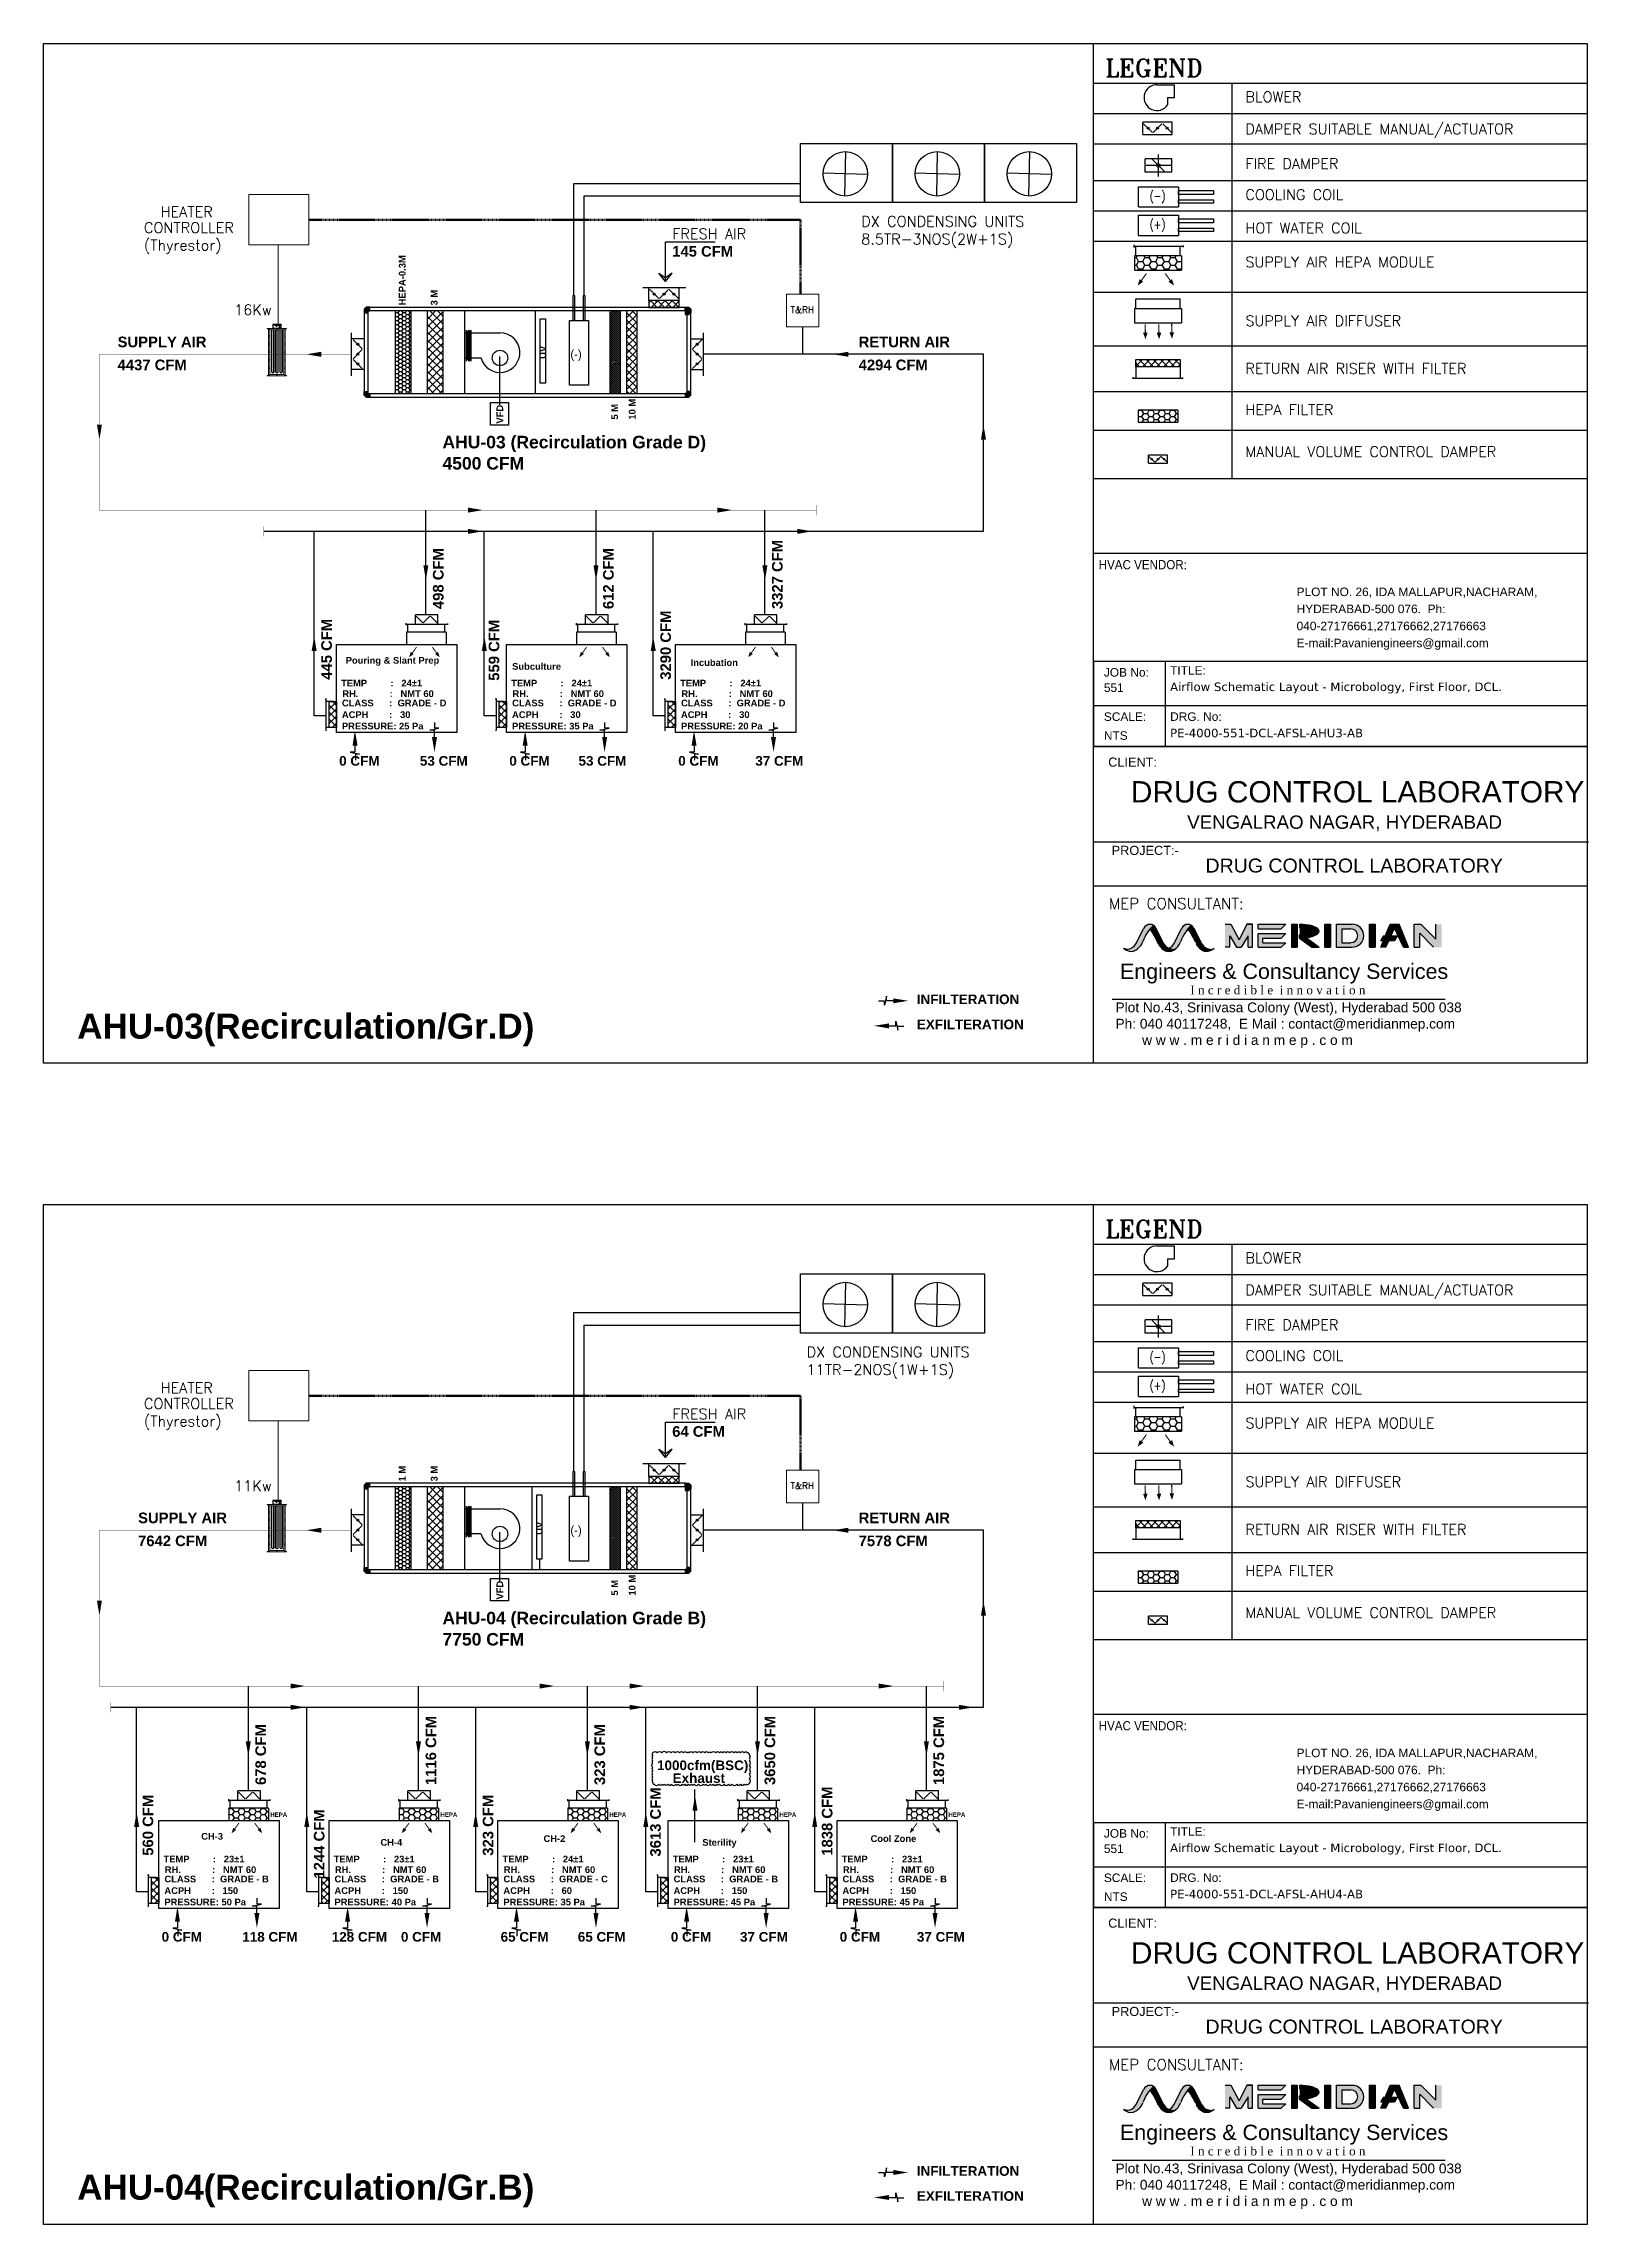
# Model space of a CAD drawing. Header units: inches. Extents: x 571878 to 593737, y 7688 to 75400.
# Drawn here: x 571878 to 593737, y 7688 to 38544 of the extents above; entities that cross this region are included whole.
import ezdxf
from ezdxf.enums import TextEntityAlignment as Align

# ---------------------------------------------------------------- set-up
doc = ezdxf.new("R2010")
doc.units = ezdxf.units.IN
doc.header["$MEASUREMENT"] = 0
doc.linetypes.add('2617-H4-01$0$HIDDEN', pattern=[0.375, 0.25, -0.125])
doc.linetypes.add('Hidden 2mm', pattern=[3, 2, -1])
for name, color, linetype, lineweight in [('1', 4, 'Continuous', 9), ('10ufilter1', 7, 'Continuous', 30), ('FURNITURE WALL', 8, 'Continuous', 5), ('H-AHU', 66, 'Continuous', 9), ('H-HUMIDIFIER', 1, 'Continuous', 5), ('H-MULTI STAGE TERMINAL HEATER', 5, 'Continuous', 5), ('H-TEXT', 7, 'Continuous', 5), ('M-IBMS-BMS-DPT', 214, 'Continuous', 9), ('M-IBMS-BMS-DTEMP', 214, 'Continuous', 9)]:
    doc.layers.add(name, color=color, linetype=linetype, lineweight=lineweight)
for name, color, linetype in [('5u filter', 7, 'Continuous'), ('A-TEXT', 6, 'Continuous'), ('AHU-N Ducting', 30, 'Continuous'), ('AHU_DIM', 3, 'Continuous'), ('DIM', 7, 'Continuous'), ('Knexir sheet', 30, 'Continuous'), ('TEXT', 2, 'Continuous'), ('TITLE BLOCK', 7, 'Continuous'), ('TITLE BOX', 4, 'Continuous')]:
    doc.layers.add(name, color=color, linetype=linetype)
doc.styles.add('ARIAL', font='arial.ttf')
doc.styles.add('B', font='arial.ttf')
doc.styles.add('ETNA-A1$0$HELVETICA', font='arial.ttf')
doc.styles.add('HVAC', font='simplex8.shx')
doc.styles.add('ROMANC', font='romanc__.ttf')
doc.styles.add('ROMANS', font='romans.shx')
doc.styles.add('STYLE1', font='romant.shx')
doc.styles.add('WATSON', font='swissbo.ttf')
doc.styles.add('WMF-Arial1', font='arialbd.ttf')

msp = doc.modelspace()

# ---------------------------------------------------------------- texts
at = {"color": 0, "lineweight": -2, "style": 'STYLE1'}
for s, height, p in [('LEGEND', 250, (586900, 38075)), ('BLOWER', 149, (588884, 37716)), ('DAMPER SUITABLE MANUAL/ACTUATOR', 148.96, (588884, 37262)), ('FIRE DAMPER', 148.96, (588884, 36771)), ('COOLING COIL', 148.96, (588884, 36332)), ('HOT WATER COIL', 148.96, (588884, 35861)), ('SUPPLY AIR HEPA MODULE', 148.96, (588884, 35379)), ('SUPPLY AIR DIFFUSER', 148.96, (588884, 34547)), ('RETURN AIR RISER WITH FILTER', 148.96, (588884, 33873)), ('HEPA FILTER', 148.96, (588884, 33290)), ('MANUAL VOLUME CONTROL DAMPER', 148.96, (588884, 32696)), ('LEGEND', 250, (586900, 21647)), ('BLOWER', 149, (588884, 21288)), ('DAMPER SUITABLE MANUAL/ACTUATOR', 148.96, (588884, 20834)), ('FIRE DAMPER', 148.96, (588884, 20342)), ('COOLING COIL', 148.96, (588884, 19904)), ('HOT WATER COIL', 148.96, (588884, 19433)), ('SUPPLY AIR HEPA MODULE', 148.96, (588884, 18951)), ('SUPPLY AIR DIFFUSER', 148.96, (588884, 18119)), ('RETURN AIR RISER WITH FILTER', 148.96, (588884, 17445)), ('HEPA FILTER', 148.96, (588884, 16862)), ('MANUAL VOLUME CONTROL DAMPER', 148.96, (588884, 16268))]:
    msp.add_text(s, height=height, dxfattribs=at).set_placement(p)
at = {"lineweight": -2, "style": 'ROMANC', "width": 0.8}
for s, p in [('(-)', (587641, 36379)), ('(+)', (587641, 35977)), ('(-)', (587641, 19951)), ('(+)', (587641, 19549))]:
    msp.add_text(s, height=121, dxfattribs=at).set_placement(p, align=Align.MIDDLE)
at = {"color": 1, "lineweight": -2, "style": 'WMF-Arial1'}
for s, p in [('RETURN AIR', (583411, 34248)), ('4294 CFM', (583411, 33923)), ('RETURN AIR', (583411, 17609)), ('7578 CFM', (583411, 17284))]:
    msp.add_text(s, height=150, dxfattribs=at).set_placement(p)
for s, p in [('445 CFM', (575957, 29543)), ('559 CFM', (578326, 29529)), ('3290 CFM', (580755, 29543)), ('560 CFM', (573429, 12904)), ('323 CFM', (578242, 12904)), ('3613 CFM', (580611, 12892)), ('1838 CFM', (583040, 12904)), ('1244 CFM', (575852, 12581))]:
    msp.add_text(s, height=150, rotation=90, dxfattribs=at).set_placement(p)
at = {"layer": '5u filter', "color": 0, "lineweight": -2, "ltscale": 0.5, "style": 'WMF-Arial1'}
for s, p in [('HEPA-0.3M', (577000, 34839)), ('3 M', (577452, 34839)), ('UV', (578990, 34084)), ('VFD', (578381, 33167)), ('5 M', (580006, 33223)), ('10 M', (580254, 33223)), ('1 M', (577000, 18200)), ('3 M', (577452, 18200)), ('UV', (578941, 17445)), ('VFD', (578381, 16528)), ('5 M', (580006, 16584)), ('10 M', (580254, 16584))]:
    msp.add_text(s, height=95.5, rotation=90, dxfattribs=at).set_placement(p)
for p in [(575085, 13454), (577493, 13454), (579883, 13454), (582290, 13454), (584681, 13454)]:
    msp.add_text('HEPA', height=61.6, dxfattribs=at).set_placement(p)
at = {"layer": 'A-TEXT', "color": 7, "lineweight": 25, "ltscale": 100, "style": 'B'}
for p in [(586942, 28275), (586942, 11847)]:
    msp.add_text('CLIENT:', height=128.9, dxfattribs=at).set_placement(p, align=Align.BOTTOM_LEFT)
at = {"layer": 'A-TEXT', "color": 7, "lineweight": 25, "ltscale": 100, "attachment_point": 2, "style": 'B'}
for s, insert, char_height, width in [('PROJECT:- ', (587466, 27193), 128.9, 4038.66), ('DRUG CONTROL LABORATORY', (590423, 27013), 197.92, 5176.84), ('PROJECT:- ', (587466, 10765), 128.9, 4038.66), ('DRUG CONTROL LABORATORY', (590423, 10585), 197.92, 5176.84)]:
    msp.add_mtext(s, dxfattribs=dict(at, insert=insert, char_height=char_height, width=width))
at = {"layer": 'DIM', "color": 0, "style": 'WMF-Arial1'}
for s, height, p in [('Pouring & Slant Prep', 94.72, (576153, 29770)), ('Subculture', 94.7, (578508, 29684)), ('Incubation', 94.7, (581034, 29738)), ('TEMP         :   24±1', 94.72, (576088, 29448)), ('RH.            :   NMT 60', 94.72, (576105, 29298)), ('TEMP         :   24±1', 94.72, (578495, 29448)), ('RH.            :   NMT 60', 94.72, (578513, 29298)), ('TEMP         :   24±1', 94.72, (580885, 29448)), ('RH.            :   NMT 60', 94.72, (580903, 29298)), ('ACPH        :   30', 94.72, (576099, 29002)), ('CLASS      :  GRADE - D', 94.72, (576100, 29166)), ('ACPH        :   30', 94.72, (578507, 29002)), ('CLASS      :  GRADE - D', 94.72, (578508, 29166)), ('ACPH        :   30', 94.72, (580897, 29002)), ('CLASS      :  GRADE - D', 94.72, (580898, 29166)), ('PRESSURE: 25 Pa', 94.72, (576099, 28840)), ('PRESSURE: 35 Pa', 94.72, (578507, 28840)), ('PRESSURE: 20 Pa', 94.72, (580897, 28840)), ('CH-3', 94.7, (574108, 13131)), ('CH-4', 94.7, (576644, 13045)), ('CH-2', 94.7, (578952, 13099)), ('Sterility', 94.7, (581199, 13045)), ('Cool Zone', 94.7, (583580, 13099)), ('TEMP         :   23±1', 94.72, (573575, 12809)), ('RH.            :   NMT 60', 94.72, (573593, 12659)), ('TEMP         :   23±1', 94.72, (575983, 12809)), ('RH.            :   NMT 60', 94.72, (576000, 12659)), ('TEMP         :   24±1', 94.72, (578373, 12809)), ('RH.            :   NMT 60', 94.72, (578390, 12659)), ('TEMP         :   23±1', 94.72, (580781, 12809)), ('RH.            :   NMT 60', 94.72, (580798, 12659)), ('TEMP         :   23±1', 94.72, (583171, 12809)), ('RH.            :   NMT 60', 94.72, (583188, 12659)), ('ACPH        :   150', 94.72, (573587, 12363)), ('CLASS      :  GRADE - B', 94.72, (573588, 12527)), ('ACPH        :   150', 94.72, (575994, 12363)), ('CLASS      :  GRADE - B', 94.72, (575995, 12527)), ('ACPH        :   60', 94.72, (578384, 12363)), ('CLASS      :  GRADE - C', 94.72, (578385, 12527)), ('ACPH        :   150', 94.72, (580792, 12363)), ('CLASS      :  GRADE - B', 94.72, (580793, 12527)), ('ACPH        :   150', 94.72, (583182, 12363)), ('CLASS      :  GRADE - B', 94.72, (583183, 12527)), ('PRESSURE: 50 Pa', 94.72, (573587, 12201)), ('PRESSURE: 40 Pa', 94.72, (575994, 12201)), ('PRESSURE: 35 Pa', 94.72, (578384, 12201)), ('PRESSURE: 45 Pa', 94.72, (580792, 12201)), ('PRESSURE: 45 Pa', 94.72, (583182, 12201))]:
    msp.add_text(s, height=height, dxfattribs=at).set_placement(p)
at = {"layer": 'H-TEXT', "style": 'HVAC'}
for s, p in [('HEATER', (573533, 36088)), ('DX CONDENSING UNITS', (583447, 35953)), ('CONTROLLER', (573297, 35865)), ('(Thyrestor)', (573297, 35617)), ('FRESH AIR', (580773, 35777)), ('8.5TR-3NOS(2W+1S)', (583447, 35703)), ('16Kw', (574574, 34702)), ('DX CONDENSING UNITS', (582674, 19956)), ('11TR-2NOS(1W+1S)', (582674, 19706)), ('HEATER', (573533, 19449)), ('CONTROLLER', (573297, 19226)), ('(Thyrestor)', (573297, 18978)), ('FRESH AIR', (580773, 19079)), ('11Kw', (574574, 18063))]:
    msp.add_text(s, height=150, dxfattribs=at).set_placement(p)
at = {"layer": 'Knexir sheet', "color": 1, "char_height": 301.71, "width": 6767.6, "attachment_point": 1, "style": 'WATSON'}
for insert in [(587264, 28108), (587264, 11680)]:
    msp.add_mtext('{\\fArial|b0|i0|c0|p34;\\C7;DRUG CONTROL LABORATORY\\P}', dxfattribs=dict(at, insert=insert))
at = {"layer": 'Knexir sheet', "color": 7, "char_height": 189.4, "width": 7683.55, "attachment_point": 1, "style": 'ARIAL'}
for insert in [(588060, 27623), (588060, 11195)]:
    msp.add_mtext('VENGALRAO NAGAR, HYDERABAD', dxfattribs=dict(at, insert=insert))
at = {"layer": 'TEXT', "color": 3, "lineweight": -2, "style": 'WMF-Arial1'}
for s, p in [('SUPPLY AIR', (572925, 34248)), ('4437 CFM', (572925, 33923)), ('SUPPLY AIR', (573215, 17609)), ('7642 CFM', (573215, 17284))]:
    msp.add_text(s, height=150, dxfattribs=at).set_placement(p)
at = {"layer": 'TEXT', "color": 0, "lineweight": -2}
for p in [(579332, 34090), (579332, 17451)]:
    msp.add_text('(-)', height=120.1, dxfattribs=at).set_placement(p)
at = {"layer": 'TEXT', "color": 0, "lineweight": -2, "ltscale": 0.5, "style": 'WMF-Arial1'}
for s, height, p in [('AHU-03 (Recirculation Grade D)', 177.32, (577522, 32817)), ('4500 CFM ', 177.3, (577522, 32517)), ('AHU-03(Recirculation/Gr.D)', 354.64, (572354, 24465)), ('AHU-04 (Recirculation Grade B)', 177.32, (577522, 16178)), ('7750 CFM ', 177.3, (577522, 15878)), ('AHU-04(Recirculation/Gr.B)', 354.64, (572354, 8037))]:
    msp.add_text(s, height=height, dxfattribs=at).set_placement(p)
at = {"layer": 'TEXT', "color": 3, "lineweight": -2, "style": 'WMF-Arial1'}
for s, p in [('3327 CFM', (582335, 30543)), ('498 CFM', (577537, 30543)), ('612 CFM', (579945, 30543)), ('1116 CFM', (577433, 13904)), ('3650 CFM', (582230, 13904)), ('1875 CFM', (584620, 13904)), ('678 CFM', (575025, 13904)), ('323 CFM', (579823, 13904))]:
    msp.add_text(s, height=150, rotation=90, dxfattribs=at).set_placement(p)
at = {"layer": 'TEXT', "color": 1, "lineweight": -2, "style": 'WMF-Arial1'}
for s, p in [('53 CFM', (577202, 28327)), ('53 CFM', (579447, 28327)), ('37 CFM', (581949, 28327)), ('1000cfm(BSC)', (580558, 14115)), ('Exhaust', (580779, 13934)), ('118 CFM', (574689, 11688)), ('0 CFM', (576934, 11688)), ('65 CFM', (579437, 11688)), ('37 CFM', (581732, 11688)), ('37 CFM', (584235, 11688))]:
    msp.add_text(s, height=136.4, dxfattribs=at).set_placement(p)
at = {"layer": 'TITLE BLOCK', "color": 7, "extrusion": (0.001917, -3.97955e-16, 0.999998), "style": 'ETNA-A1$0$HELVETICA', "width": 0.9}
for p in [(586807, 31171, 1124), (586807, 14743, 1124)]:
    msp.add_text('HVAC VENDOR:', height=130.41, dxfattribs=at).set_placement(p, align=Align.MIDDLE_LEFT)
at = {"layer": 'TITLE BLOCK', "color": 7, "extrusion": (0.001917, -3.97955e-16, 0.999998), "attachment_point": 1, "text_direction": (0.999998, 0, -0.001917), "style": 'ARIAL'}
for s, insert, char_height, width, line_spacing_factor in [('PLOT NO. 26, IDA MALLAPUR,NACHARAM, HYDERABAD-500 076.  Ph: 040-27176661,27176662,27176663 E-mail:Pavaniengineers@gmail.com', (589608, 30847, -3), 120.604, 3898.81, 1.2), ('JOB No: 551', (586881, 29708, 0), 120.6, 727.24, 1.08), ('SCALE: NTS', (586881, 29081, 0), 120.6, 606.03, 1.328765), ('PLOT NO. 26, IDA MALLAPUR,NACHARAM, HYDERABAD-500 076.  Ph: 040-27176661,27176662,27176663 E-mail:Pavaniengineers@gmail.com', (589608, 14419, -3), 120.604, 3898.81, 1.2), ('JOB No: 551', (586881, 13280, 0), 120.6, 727.24, 1.08), ('SCALE: NTS', (586881, 12652, 0), 120.6, 606.03, 1.328765)]:
    msp.add_mtext(s, dxfattribs=dict(at, insert=insert, char_height=char_height, width=width, line_spacing_factor=line_spacing_factor))
at = {"layer": 'TITLE BLOCK', "color": 7, "extrusion": (0.001917, -3.97955e-16, 0.999998), "char_height": 120.6, "attachment_point": 1, "text_direction": (0.999998, 0, -0.001917), "style": 'ARIAL'}
for s, insert, width in [('TITLE:', (587818, 29735, -2), 565.63), ('DRG. No:', (587818, 29082, -2), 767.64), ('TITLE:', (587818, 13307, -2), 565.63), ('DRG. No:', (587818, 12654, -2), 767.64)]:
    msp.add_mtext(s, dxfattribs=dict(at, insert=insert, width=width))
at = {"layer": 'TITLE BLOCK', "color": 7, "extrusion": (0.001917, -3.97955e-16, 0.999998), "char_height": 120.6, "attachment_point": 1, "text_direction": (0.999998, 0, -0.001917)}
for s, insert, width in [('{\\fVerdana|b0|i0|c0|p34;Airflow Schematic Layout - Microbology, First Floor, DCL.}', (587818, 29504, -2), 5902.43), ('{\\fVerdana|b0|i0|c0|p34;PE-4000-551-DCL-AFSL-AHU3-AB}', (587818, 28850, -2), 3876.38), ('{\\fVerdana|b0|i0|c0|p34;Airflow Schematic Layout - Microbology, First Floor, DCL.}', (587818, 13076, -2), 5902.43), ('{\\fVerdana|b0|i0|c0|p34;PE-4000-551-DCL-AFSL-AHU4-AB}', (587818, 12422, -2), 3876.38)]:
    msp.add_mtext(s, dxfattribs=dict(at, insert=insert, width=width))
at = {"layer": 'TITLE BOX', "style": 'WMF-Arial1'}
for s, p in [('145 CFM', (580773, 35530)), ('64 CFM', (580773, 18832))]:
    msp.add_text(s, height=150, dxfattribs=at).set_placement(p)
at = {"layer": 'TITLE BOX', "color": 3, "style": 'WMF-Arial1'}
for s, p in [('0 CFM', (576060, 28327)), ('0 CFM', (578468, 28327)), ('0 CFM', (580858, 28327)), ('INFILTERATION', (584234, 24953)), ('0 CFM', (573548, 11688)), ('128 CFM', (575955, 11688)), ('65 CFM', (578345, 11688)), ('0 CFM', (580753, 11688)), ('0 CFM', (583143, 11688)), ('INFILTERATION', (584234, 8375))]:
    msp.add_text(s, height=136.4, dxfattribs=at).set_placement(p)
at = {"layer": 'TITLE BOX', "color": 1, "style": 'WMF-Arial1'}
for p in [(584234, 24598), (584234, 8021)]:
    msp.add_text('EXFILTERATION', height=136.4, dxfattribs=at).set_placement(p)

# ---------------------------------------------------------------- blocks, each defined once
blk = doc.blocks.new('A$C1F865A62')
at = {"layer": 'H-MULTI STAGE TERMINAL HEATER'}
blk.add_hatch(color=256, dxfattribs=at).paths.add_polyline_path([(39, 184, 1), (34, 184, 1)])
h = blk.add_hatch(dxfattribs=at)
h.set_pattern_fill('ZIGZAG', color=256, scale=50, style=0)
h.set_pattern_definition([(0, (22224.0357, -18830.719), (6.25, 6.25), [6.25, -6.25]), (90, (22230.2857, -18830.719), (-6.25, 6.25), [6.25, -6.25])])
h.paths.add_polyline_path([(850, 275), (100, 275), (100, 265), (850, 265, -1), (850, 235), (100, 235), (100, 225), (850, 225, 1)])
h.paths.add_polyline_path([(850, 200), (100, 200), (100, 190), (850, 190, -1), (850, 160), (100, 160), (100, 150), (850, 150, 1)])
h.paths.add_polyline_path([(850, 125), (100, 125), (100, 115), (850, 115, -1), (850, 85), (100, 85), (100, 75), (850, 75, 1)])
for points in [[(0, 100), (75, 100), (75, 250), (0, 250)], [(5, 105), (70, 105), (70, 245), (5, 245)], [(15, 218), (21, 218), (21, 150), (15, 150)], [(16, 217), (20, 217), (20, 151), (16, 151)], [(16, 136), (28, 136), (28, 123), (16, 123)], [(18, 134), (26, 134), (26, 125), (18, 125)], [(59, 136), (47, 136), (47, 123), (59, 123)], [(57, 134), (49, 134), (49, 125), (57, 125)], [(80, 350), (80, 325), (75, 325), (75, 350)], [(75, 25), (925, 25), (925, 325), (75, 325)], [(80, 0), (80, 25), (75, 25), (75, 0)], [(100, 50), (900, 50), (900, 300), (100, 300)], [(920, 350), (920, 325), (925, 325), (925, 350)], [(920, 0), (920, 25), (925, 25), (925, 0)]]:
    blk.add_lwpolyline(points, close=True, dxfattribs=at)
for points in [[(100, 225), (850, 225, 1), (850, 275), (100, 275)], [(100, 235), (850, 235, 1), (850, 265), (100, 265)], [(100, 150), (850, 150, 1), (850, 200), (100, 200)], [(100, 160), (850, 160, 1), (850, 190), (100, 190)], [(100, 75), (850, 75, 1), (850, 125), (100, 125)], [(100, 85), (850, 85, 1), (850, 115), (100, 115)]]:
    blk.add_lwpolyline(points, format="xyb", dxfattribs=at)
for centre, radius in [((36, 184), 5.48), ((36, 184), 2.37), ((88, 313), 3.45), ((88, 175), 3.45), ((88, 38), 3.45), ((211, 313), 3.45), ((211, 38), 3.45), ((357, 313), 3.45), ((357, 38), 3.45), ((500, 313), 3.45), ((500, 38), 3.45), ((643, 313), 3.45), ((643, 38), 3.45), ((789, 313), 3.45), ((789, 38), 3.45), ((913, 313), 3.45), ((913, 175), 3.45), ((913, 38), 3.45)]:
    blk.add_circle(centre, radius, dxfattribs=at)
blk = doc.blocks.new('A$C09D80265')
at = {"layer": 'M-IBMS-BMS-DTEMP'}
blk.add_lwpolyline([(0, 3691), (3691, 3691), (3691, 0), (0, 0)], close=True, dxfattribs=at)
at = {"layer": 'M-IBMS-BMS-DTEMP', "insert": (471, 2290), "char_height": 731.25, "width": 22.67, "attachment_point": 1}
blk.add_mtext('{\\Fromans|c0;T&RH}', dxfattribs=at)
blk = doc.blocks.new('A$C1025324F')
at = {"layer": 'TEXT', "color": 5}
for p, q in [((145, 289), (342, 289)), ((342, 144), (342, 289)), ((265, 144), (342, 144)), ((265, 144), (265, 62))]:
    blk.add_line(p, q, dxfattribs=at)
blk.add_arc((145, 144), 145, 90, 325.6988, dxfattribs=at)
blk = doc.blocks.new('FIRE DAMPER')
at = {"layer": 'TEXT', "color": 5}
for p, q in [((-17.2, 0), (70.9, 0)), ((0, 53.4), (53, 53.4)), ((0, -53.4), (0, 53.4)), ((51.1, 24.6), (1.9, -24.6)), ((26.5, -49.2), (26.5, 49.2)), ((53, -53.4), (53, 53.4)), ((0, -53.4), (53, -53.4))]:
    blk.add_line(p, q, dxfattribs=at)
blk.add_circle((26.5, 0), 7.2, dxfattribs=at)
blk = doc.blocks.new('MECS')
at = {"layer": 'AHU-N Ducting'}
for color, points in [(160, [(0.345, 0.914, -0.255342), (0.347, 0.918, -0.046847), (0.356, 0.94, -0.026654), (0.371, 0.968, -0.067185), (0.399, 1.008, -0.027641), (0.422, 1.032), (0.425, 1.036, 0.172136), (0.392, 1.043, 0.247314), (0.354, 1.016), (0.294, 0.897, -0.018001), (0.291, 0.893, -0.031918), (0.286, 0.886, -0.107063), (0.275, 0.875, -0.068722), (0.259, 0.865, -0.110082), (0.244, 0.86, -0.048168), (0.23, 0.859, -0.255342), (0.23, 0.859, -0.105522), (0.216, 0.86, -0.052874), (0.201, 0.865, 0.050549), (0.214, 0.854, 0.15879), (0.263, 0.841, 0.025573), (0.272, 0.842, 0.056901), (0.291, 0.85, 0.076128), (0.32, 0.872, 0.056355), (0.337, 0.896)]), (150, [(0.422, 1.032), (0.399, 1.008, -0.088717), (0.453, 0.914), (0.462, 0.896, 0.090805), (0.487, 0.864, 0.094622), (0.513, 0.859, 0.097626), (0.54, 0.864, -0.179862), (0.504, 0.897), (0.444, 1.016, 0.136823), (0.425, 1.036, 0.004233)]), (160, [(0.629, 0.914, -0.255342), (0.631, 0.918, -0.046847), (0.639, 0.94, -0.026654), (0.655, 0.968, -0.067185), (0.682, 1.008, -0.027641), (0.705, 1.032), (0.709, 1.036, 0.172136), (0.676, 1.043, 0.247314), (0.637, 1.016), (0.577, 0.897, -0.018001), (0.575, 0.893, -0.031918), (0.57, 0.886, -0.107063), (0.559, 0.875, -0.068722), (0.543, 0.865, -0.110082), (0.528, 0.86, -0.048168), (0.514, 0.859, -0.255342), (0.514, 0.859, -0.105522), (0.499, 0.86, -0.052874), (0.485, 0.865, 0.050549), (0.498, 0.854, 0.15879), (0.547, 0.841, 0.025573), (0.555, 0.842, 0.056901), (0.575, 0.85, 0.076128), (0.603, 0.872, 0.056355), (0.621, 0.896)]), (150, [(0.705, 1.032), (0.682, 1.008, -0.082822), (0.737, 0.914), (0.746, 0.896, 0.090805), (0.771, 0.864, 0.094622), (0.797, 0.859, 0.097626), (0.824, 0.864, -0.179862), (0.787, 0.897), (0.727, 1.016, 0.136823), (0.709, 1.036, 0.004233)]), (1, [(0.997, 0.958), (1.048, 0.872), (1.083, 0.872), (1.134, 0.958), (1.134, 0.872), (1.168, 0.872), (1.168, 1.044), (1.125, 1.044), (1.067, 0.928), (1.005, 1.044), (0.962, 1.044), (0.962, 0.872), (0.997, 0.872)]), (251, [(1.211, 1.044), (1.211, 1.009), (1.383, 1.009), (1.417, 1.044)]), (251, [(1.46, 0.872), (1.503, 0.872), (1.503, 1.044), (1.46, 1.044)]), (251, [(1.752, 1.044), (1.709, 1.044), (1.709, 0.872), (1.752, 0.872)]), (251, [(2.087, 1.044), (2.044, 1.044), (2.044, 0.872), (2.087, 0.872)]), (251, [(2.233, 1.016), (2.299, 0.872), (2.336, 0.872), (2.267, 1.044), (2.199, 1.044), (2.163, 0.954), (2.204, 0.954)]), (251, [(2.422, 0.977), (2.525, 0.872), (2.585, 0.872), (2.585, 1.044), (2.542, 1.044), (2.542, 0.933), (2.43, 1.044), (2.379, 1.044), (2.379, 0.872), (2.422, 0.872)]), (160, [(0.567, 0.859, -0.097626), (0.54, 0.864, -0.097626), (0.513, 0.859, -0.094622), (0.487, 0.864, 0.087249), (0.521, 0.843, 0.25446), (0.596, 0.865, -0.106044)]), (150, [(0.851, 0.859, -0.097626), (0.824, 0.864, -0.097626), (0.797, 0.859, -0.094622), (0.771, 0.864, 0.087249), (0.804, 0.843, 0.25446), (0.88, 0.865, -0.106044)]), (251, [(1.211, 0.975), (1.211, 0.872), (1.383, 0.872), (1.417, 0.906), (1.246, 0.906), (1.246, 0.941), (1.383, 0.941), (1.417, 0.975)]), (251, [(2.233, 0.919), (2.253, 0.954), (2.147, 0.954), (2.13, 0.919)]), (251, [(2.189, 0.919), (2.149, 0.919), (2.13, 0.872), (2.167, 0.872)])]:
    blk.add_hatch(color=color, dxfattribs=at).paths.add_polyline_path(points)
h = blk.add_hatch(color=251, dxfattribs=at)
edge = h.paths.add_edge_path()
edge.add_ellipse((1.52, 0.992), major_axis=(-0.146, 0), ratio=0.352941, start_angle=110.1798, end_angle=270)
edge.add_line((1.52, 1.044), (1.52, 1.018))
edge.add_ellipse((1.52, 0.992), major_axis=(-0.0884, 0), ratio=0.291522, start_angle=90, end_angle=270, ccw=False)
edge.add_line((1.52, 0.966), (1.52, 0.941))
edge.add_line((1.52, 0.941), (1.612, 0.872))
edge.add_line((1.612, 0.872), (1.666, 0.872))
edge.add_line((1.666, 0.872), (1.571, 0.944))
h = blk.add_hatch(color=251, dxfattribs=at)
h.paths.add_polyline_path([(1.795, 0.872), (1.915, 0.872, 1), (1.915, 1.044), (1.795, 1.044)])
h.paths.add_polyline_path([(1.838, 1.009), (1.905, 1.009, -1), (1.905, 0.906), (1.838, 0.906)], flags=16)
at = {"layer": 'AHU-N Ducting', "color": 160}
for p, q in [((0.294, 0.897, -0.006), (0.354, 1.016, -0.006)), ((0.577, 0.897, -0.006), (0.637, 1.016, -0.006)), ((0.337, 0.896, -0.006), (0.345, 0.914, -0.006)), ((0.621, 0.896, -0.006), (0.629, 0.914, -0.006))]:
    blk.add_line(p, q, dxfattribs=at)
at = {"layer": 'AHU-N Ducting', "color": 150}
for p, q in [((0.504, 0.897, -0.006), (0.444, 1.016, -0.006)), ((0.787, 0.897, -0.006), (0.727, 1.016, -0.006)), ((0.462, 0.896, -0.006), (0.453, 0.914, -0.006))]:
    blk.add_line(p, q, dxfattribs=at)
at = {"layer": 'AHU-N Ducting', "color": 1}
for p, q in [((0.962, 1.044, -0.006), (1.005, 1.044, -0.006)), ((1.005, 1.044, -0.006), (1.067, 0.928, -0.006)), ((1.125, 1.044, -0.006), (1.067, 0.928, -0.006)), ((1.168, 1.044, -0.006), (1.125, 1.044, -0.006)), ((1.128, 1.044, -0.006), (1.162, 1.044, -0.006)), ((1.168, 0.872, -0.006), (1.168, 1.044, -0.006)), ((0.997, 0.872, -0.006), (0.962, 0.872, -0.006)), ((0.997, 0.958, -0.006), (1.048, 0.872, -0.006)), ((0.997, 0.872, -0.006), (0.997, 0.958, -0.006)), ((0.997, 0.872, -0.006), (0.997, 0.958, -0.006)), ((1.048, 0.872, -0.006), (1.083, 0.872, -0.006)), ((1.134, 0.958, -0.006), (1.083, 0.872, -0.006)), ((1.134, 0.872, -0.006), (1.134, 0.958, -0.006)), ((1.134, 0.872, -0.006), (1.134, 0.958, -0.006)), ((1.134, 0.872, -0.006), (1.168, 0.872, -0.006))]:
    blk.add_line(p, q, dxfattribs=at)
at = {"layer": 'AHU-N Ducting', "color": 251}
for p, q in [((1.211, 1.044, -0.006), (1.417, 1.044, -0.006)), ((1.211, 1.009, -0.006), (1.211, 1.044, -0.006)), ((1.211, 1.009, -0.006), (1.383, 1.009, -0.006)), ((1.383, 1.009, -0.006), (1.417, 1.044, -0.006)), ((1.46, 1.044, -0.006), (1.503, 1.044, -0.006)), ((1.46, 1.044, -0.006), (1.46, 0.872, -0.006)), ((1.503, 1.044, -0.006), (1.503, 0.872, -0.006)), ((1.52, 1.044, -0.006), (1.52, 1.018, -0.006)), ((1.709, 1.044, -0.006), (1.752, 1.044, -0.006)), ((1.709, 0.872, -0.006), (1.709, 1.044, -0.006)), ((1.752, 1.044, -0.006), (1.752, 0.872, -0.006)), ((1.795, 1.044, -0.006), (1.915, 1.044, -0.006)), ((1.795, 1.044, -0.006), (1.795, 0.872, -0.006)), ((1.838, 1.009, -0.006), (1.905, 1.009, -0.006)), ((1.838, 1.009, -0.006), (1.838, 0.906, -0.006)), ((2.044, 1.044, -0.006), (2.087, 1.044, -0.006)), ((2.044, 0.872, -0.006), (2.044, 1.044, -0.006)), ((2.087, 1.044, -0.006), (2.087, 0.872, -0.006)), ((2.163, 0.954, -0.006), (2.199, 1.044, -0.006)), ((2.199, 1.044, -0.006), (2.267, 1.044, -0.006)), ((2.204, 0.954, -0.006), (2.233, 1.016, -0.006)), ((2.299, 0.872, -0.006), (2.233, 1.016, -0.006)), ((2.336, 0.872, -0.006), (2.267, 1.044, -0.006)), ((2.379, 1.044, -0.006), (2.43, 1.044, -0.006)), ((2.379, 0.872, -0.006), (2.379, 1.044, -0.006)), ((2.43, 1.044, -0.006), (2.542, 0.933, -0.006)), ((2.542, 0.933, -0.006), (2.542, 1.044, -0.006)), ((1.211, 0.975, -0.006), (1.417, 0.975, -0.006)), ((1.211, 0.872, -0.006), (1.211, 0.975, -0.006)), ((1.211, 0.872, -0.006), (1.383, 0.872, -0.006)), ((1.246, 0.941, -0.006), (1.383, 0.941, -0.006)), ((1.246, 0.906, -0.006), (1.246, 0.941, -0.006)), ((1.246, 0.906, -0.006), (1.417, 0.906, -0.006)), ((1.383, 0.941, -0.006), (1.417, 0.975, -0.006)), ((1.383, 0.872, -0.006), (1.417, 0.906, -0.006)), ((1.46, 0.872, -0.006), (1.503, 0.872, -0.006)), ((1.52, 0.941, -0.006), (1.52, 0.966, -0.006)), ((1.52, 0.941, -0.006), (1.612, 0.872, -0.006)), ((1.571, 0.944, -0.006), (1.666, 0.872, -0.006)), ((1.612, 0.872, -0.006), (1.666, 0.872, -0.006)), ((1.709, 0.872, -0.006), (1.752, 0.872, -0.006)), ((1.795, 0.872, -0.006), (1.915, 0.872, -0.006)), ((1.838, 0.906, -0.006), (1.905, 0.906, -0.006)), ((2.044, 0.872, -0.006), (2.087, 0.872, -0.006)), ((2.13, 0.919, -0.006), (2.147, 0.954, -0.006)), ((2.233, 0.919, -0.006), (2.13, 0.919, -0.006)), ((2.13, 0.872, -0.006), (2.149, 0.919, -0.006)), ((2.167, 0.872, -0.006), (2.13, 0.872, -0.006)), ((2.253, 0.954, -0.006), (2.147, 0.954, -0.006)), ((2.167, 0.872, -0.006), (2.189, 0.919, -0.006)), ((2.253, 0.954, -0.006), (2.233, 0.919, -0.006)), ((2.299, 0.872, -0.006), (2.336, 0.872, -0.006)), ((2.379, 0.872, -0.006), (2.422, 0.872, -0.006)), ((2.525, 0.872, -0.006), (2.422, 0.977, -0.006)), ((2.422, 0.872, -0.006), (2.422, 0.977, -0.006))]:
    blk.add_line(p, q, dxfattribs=at)
at = {"layer": 'AHU-N Ducting', "color": 251, "ltscale": 0.85}
blk.add_line((0.117, 0.483, -0.006), (2.612, 0.483, -0.006), dxfattribs=at)
at = {"layer": 'AHU-N Ducting', "color": 160}
for centre, radius, start, end in [((0.633, 0.813, -0.006), 0.305, 132.9373, 160.5981), ((0.399, 0.993, -0.006), 0.0505, 90, 153.0888), ((0.399, 0.993, -0.006), 0.0505, 26.9112, 90), ((0.917, 0.813, -0.006), 0.305, 132.9373, 160.5981), ((0.682, 0.993, -0.006), 0.0505, 90, 153.0888), ((0.682, 0.993, -0.006), 0.0505, 26.9112, 90), ((0.259, 0.923, -0.006), 0.0822, 225.1548, 282.2607), ((0.23, 0.929, -0.006), 0.0707, 245.9054, 270.1184), ((0.23, 0.929, -0.006), 0.0707, 270, 333.0888), ((0.234, 0.953, -0.006), 0.118, 291.3378, 331.2105), ((0.563, 0.948, -0.006), 0.113, 207.3023, 248.0019), ((0.543, 0.923, -0.006), 0.0822, 225.1548, 282.2607), ((0.514, 0.929, -0.006), 0.0707, 245.9054, 270.1184), ((0.514, 0.929, -0.006), 0.0707, 270, 333.0888), ((0.538, 0.923, -0.006), 0.0822, 257.808, 314.8452), ((0.567, 0.929, -0.006), 0.0707, 245.9054, 270.1184), ((0.518, 0.953, -0.006), 0.118, 291.3378, 331.2105)]:
    blk.add_arc(centre, radius, start, end, dxfattribs=at)
at = {"layer": 'AHU-N Ducting', "color": 150}
for centre, radius, start, end in [((0.164, 0.81, -0.006), 0.307, 19.8278, 40.1072), ((0.429, 0.797, -0.006), 0.33, 20.8244, 39.7594), ((0.513, 0.929, -0.006), 0.0707, 248.4971, 270.1184), ((0.567, 0.929, -0.006), 0.0707, 206.9112, 270), ((0.567, 0.929, -0.006), 0.0707, 206.9112, 270), ((0.513, 0.929, -0.006), 0.0707, 270, 292.3036), ((0.847, 0.948, -0.006), 0.113, 207.3023, 248.0019), ((0.797, 0.929, -0.006), 0.0707, 248.4971, 270.1184), ((0.851, 0.929, -0.006), 0.0707, 206.9112, 270), ((0.851, 0.929, -0.006), 0.0707, 206.9112, 270), ((0.797, 0.929, -0.006), 0.0707, 270, 292.3036), ((0.822, 0.923, -0.006), 0.0822, 257.7393, 314.8452), ((0.85, 0.929, -0.006), 0.0707, 245.9054, 270.1184)]:
    blk.add_arc(centre, radius, start, end, dxfattribs=at)
at = {"layer": 'AHU-N Ducting', "color": 251}
for centre, radius in [((1.905, 0.958, -0.006), 0.0515), ((1.915, 0.958, -0.006), 0.0859)]:
    blk.add_arc(centre, radius, 270, 90, dxfattribs=at)
for major_axis, ratio, start_param in [((-0.146, 0), 0.352941, 1.923001), ((-0.0884, 0), 0.291522, 1.570796)]:
    blk.add_ellipse((1.52, 0.992, -0.006), major_axis=major_axis, ratio=ratio, start_param=start_param, end_param=4.712389, dxfattribs=at)
at = {"layer": 'AHU-N Ducting', "color": 251, "attachment_point": 1, "style": 'ARIAL'}
for s, insert, char_height, width in [('{\\C1;Engineers & Consultancy Services \\P}', (0.175, 0.749, -0.015), 0.11475, 24.25437), ('{\\C252;Plot No.43, Srinivasa Colony (West), Hyderabad 500 038\\PPh: 040 40117248,  E Mail : contact@meridianmep.com\\P       w w w . m e r i d i a n m e p . c o m \\P}', (0.141, 0.458, -0.006), 0.07344, 2.63264)]:
    blk.add_mtext(s, dxfattribs=dict(at, insert=insert, char_height=char_height, width=width))
at = {"layer": 'AHU-N Ducting', "color": 251, "ltscale": 0.85, "insert": (1.358, 0.551, -0.006), "char_height": 0.06518, "attachment_point": 5, "line_spacing_factor": 0.6, "style": 'ARIAL'}
blk.add_mtext('{\\FBatang|c0;\\C5;I n c r e d i b l e  i n n o v a t i o n\\P}', dxfattribs=at)
at = {"layer": 'TEXT', "color": 7, "linetype": 'Continuous', "style": 'ROMANS'}
blk.add_text('MEP CONSULTANT:', height=0.08232, dxfattribs=at).set_placement((0.092, 1.158, 0.087))
blk = doc.blocks.new('G$CD6BBFA89')
at = {"layer": 'FURNITURE WALL', "linetype": 'Hidden 2mm', "xscale": 4662.089811597596, "yscale": 4662.089811597596, "zscale": 4662.089811597596}
blk.add_blockref('MECS', (-500, -546), dxfattribs=at)

# ---------------------------------------------------------------- hatches: boundary and pattern name
at = {"lineweight": -2}
h = msp.add_hatch(dxfattribs=at)
h.set_pattern_fill('HONEY', color=3, scale=490.05527, style=0)
h.set_pattern_definition([(0, (520294.64, 5648.52), (91.885363, 53.05004), [61.25691, -122.51382]), (120, (520294.64, 5648.52), (-91.885363, 53.05004), [61.25691, -122.51382]), (60, (520294.64, 5648.52), (2e-07, 106.100078), [-122.51382, 61.25691])])
h.paths.add_polyline_path([(587314, 35540), (587314, 35339), (587647, 35339), (587980, 35339), (587980, 35540), (587647, 35540)])
for points in [[(576413, 34786), (576440, 34814), (576492, 34814), (576492, 34762), (576465, 34762), (576465, 34734), (576413, 34734)], [(581037, 34786), (581009, 34814), (580958, 34814), (580958, 34762), (580985, 34762), (580985, 34734), (581037, 34734)], [(581037, 34738), (581009, 34710), (580958, 34710), (580958, 34762), (580985, 34762), (580985, 34790), (581037, 34790)], [(576413, 33569), (576440, 33541), (576492, 33541), (576492, 33593), (576465, 33593), (576465, 33620), (576413, 33620)], [(581037, 33569), (581009, 33541), (580958, 33541), (580958, 33593), (580985, 33593), (580985, 33620), (581037, 33620)], [(576413, 18147), (576440, 18175), (576492, 18175), (576492, 18123), (576465, 18123), (576465, 18095), (576413, 18095)], [(581037, 18147), (581009, 18175), (580958, 18175), (580958, 18123), (580985, 18123), (580985, 18095), (581037, 18095)], [(581037, 18099), (581009, 18071), (580958, 18071), (580958, 18123), (580985, 18123), (580985, 18151), (581037, 18151)], [(576413, 16930), (576440, 16902), (576492, 16902), (576492, 16954), (576465, 16954), (576465, 16981), (576413, 16981)], [(581037, 16930), (581009, 16902), (580958, 16902), (580958, 16954), (580985, 16954), (580985, 16981), (581037, 16981)]]:
    msp.add_hatch(color=0).paths.add_polyline_path(points)
h = msp.add_hatch(dxfattribs=at)
h.set_pattern_fill('HONEY', color=3, scale=265.646304, style=0)
h.set_pattern_definition([(180, (788335.212, 171648.012), (-49.808682, 28.7570558), [33.205788, -66.411576]), (60, (788335.212, 171648.012), (49.808682, 28.757056), [33.205788, -66.411576]), (120, (788335.212, 171648.012), (-1e-07, 57.514112), [-66.411576, 33.205788])])
h.paths.add_polyline_path([(577078, 33593), (576858, 33593), (576858, 34762), (577078, 34762)])
edge = h.paths.add_edge_path()
edge.add_line((576984, 34049), (576942, 34049))
edge.add_line((576942, 34049), (576942, 34049))
edge.add_line((576942, 34049), (576969, 34049))
edge.add_line((576969, 34049), (576942, 34049))
edge.add_line((576942, 34049), (577025, 34049))
h = msp.add_hatch(dxfattribs=at)
h.set_pattern_fill('AR-HBONE', color=3, scale=5, angle=180, style=0)
h.set_pattern_definition([(225, (-12033.414, -7740.013), (-4e-15, -28.28427125), [60, -20]), (315, (-12047.556, -7754.155), (-7e-15, -28.28427125), [60, -20])])
h.paths.add_polyline_path([(579897, 34034), (580035, 34034), (579897, 34044), (579897, 34034), (579897, 34762), (580041, 34762), (580041, 33593), (579897, 33593)])
h = msp.add_hatch(dxfattribs=at)
h.set_pattern_fill('ANSI37', color=1, scale=567.063955, angle=90, style=0)
h.set_pattern_definition([(135, (609558.57, -152301.69), (-50.121846, -50.121846), []), (225, (609558.57, -152301.69), (50.121846, -50.121846), [])])
h.paths.add_polyline_path([(587960, 33972), (587960, 34076), (587334, 34076), (587334, 33972)])
h = msp.add_hatch(dxfattribs=at)
h.set_pattern_fill('HONEY', color=3, scale=411.530399, style=0)
h.set_pattern_definition([(0, (433352.126, 121029.87), (77.16195, 44.549472), [51.4413, -102.8826]), (120, (433352.126, 121029.87), (-77.16195, 44.549473), [51.4413, -102.8826]), (60, (433352.126, 121029.87), (2e-07, 89.098945), [-102.8826, 51.4413])])
h.paths.add_polyline_path([(587927, 33188), (587927, 33357), (587367, 33357), (587367, 33188)])
h.paths.add_polyline_path([(587562, 33201), (587562, 33342)], flags=16)
h.paths.add_polyline_path([(587556, 33223), (587556, 33223), (587558, 33318), (587556, 33318)], flags=24)
h = msp.add_hatch(dxfattribs=at)
h.set_pattern_fill('ANSI37', color=1, scale=567.063955, style=0)
h.set_pattern_definition([(45, (389643.936, 7151.6), (-50.121846, 50.121846), []), (135, (389643.936, 7151.6), (-50.121846, -50.121846), [])])
h.paths.add_polyline_path([(575918, 28867), (576022, 28867), (576022, 29237), (575918, 29237)])
h = msp.add_hatch(dxfattribs=at)
h.set_pattern_fill('ANSI37', color=1, scale=567.063955, style=0)
h.set_pattern_definition([(45, (392051.635, 7151.6), (-50.121846, 50.121846), []), (135, (392051.635, 7151.6), (-50.121846, -50.121846), [])])
h.paths.add_polyline_path([(578325, 28867), (578430, 28867), (578430, 29237), (578325, 29237)])
h = msp.add_hatch(dxfattribs=at)
h.set_pattern_fill('ANSI37', color=1, scale=567.063955, style=0)
h.set_pattern_definition([(45, (394441.675, 7151.6), (-50.121846, 50.121846), []), (135, (394441.675, 7151.6), (-50.121846, -50.121846), [])])
h.paths.add_polyline_path([(580715, 28867), (580820, 28867), (580820, 29237), (580715, 29237)])
h = msp.add_hatch(dxfattribs=at)
h.set_pattern_fill('HONEY', color=3, scale=490.05527, style=0)
h.set_pattern_definition([(0, (520294.64, -10779.566), (91.885363, 53.05004), [61.25691, -122.51382]), (120, (520294.64, -10779.566), (-91.885363, 53.05004), [61.25691, -122.51382]), (60, (520294.64, -10779.566), (2e-07, 106.100078), [-122.51382, 61.25691])])
h.paths.add_polyline_path([(587314, 19112), (587314, 18911), (587647, 18911), (587980, 18911), (587980, 19112), (587647, 19112)])
h = msp.add_hatch(dxfattribs=at)
h.set_pattern_fill('HONEY', color=3, scale=265.646304, style=0)
h.set_pattern_definition([(180, (788335.212, 155009.027), (-49.808682, 28.7570558), [33.205788, -66.411576]), (60, (788335.212, 155009.027), (49.808682, 28.757056), [33.205788, -66.411576]), (120, (788335.212, 155009.027), (-1e-07, 57.514112), [-66.411576, 33.205788])])
h.paths.add_polyline_path([(577078, 16954), (576858, 16954), (576858, 18123), (577078, 18123)])
edge = h.paths.add_edge_path()
edge.add_line((576984, 17410), (576942, 17410))
edge.add_line((576942, 17410), (576942, 17410))
edge.add_line((576942, 17410), (576969, 17410))
edge.add_line((576969, 17410), (576942, 17410))
edge.add_line((576942, 17410), (577025, 17410))
h = msp.add_hatch(dxfattribs=at)
h.set_pattern_fill('AR-HBONE', color=3, scale=5, angle=180, style=0)
h.set_pattern_definition([(225, (-12033.414, -24378.998), (-4e-15, -28.28427125), [60, -20]), (315, (-12047.556, -24393.14), (-7e-15, -28.28427125), [60, -20])])
h.paths.add_polyline_path([(579897, 17395), (580035, 17395), (579897, 17405), (579897, 17395), (579897, 18123), (580041, 18123), (580041, 16954), (579897, 16954)])
h = msp.add_hatch(dxfattribs=at)
h.set_pattern_fill('ANSI37', color=1, scale=567.063955, angle=90, style=0)
h.set_pattern_definition([(135, (609558.57, -168729.78), (-50.121846, -50.121846), []), (225, (609558.57, -168729.78), (50.121846, -50.121846), [])])
h.paths.add_polyline_path([(587960, 17544), (587960, 17648), (587334, 17648), (587334, 17544)])
h = msp.add_hatch(dxfattribs=at)
h.set_pattern_fill('HONEY', color=3, scale=411.530399, style=0)
h.set_pattern_definition([(0, (433352.126, 104601.78), (77.16195, 44.549472), [51.4413, -102.8826]), (120, (433352.126, 104601.78), (-77.16195, 44.549473), [51.4413, -102.8826]), (60, (433352.126, 104601.78), (2e-07, 89.098945), [-102.8826, 51.4413])])
h.paths.add_polyline_path([(587927, 16760), (587927, 16929), (587367, 16929), (587367, 16760)])
h.paths.add_polyline_path([(587562, 16773), (587562, 16914)], flags=16)
h.paths.add_polyline_path([(587556, 16795), (587556, 16795), (587558, 16890), (587556, 16890)], flags=24)
h = msp.add_hatch(dxfattribs=at)
h.set_pattern_fill('HONEY', color=3, scale=411.530399, style=0)
h.set_pattern_definition([(0, (420485.23, 101247.57), (77.16195, 44.549472), [51.4413, -102.8826]), (120, (420485.23, 101247.57), (-77.16195, 44.549473), [51.4413, -102.8826]), (60, (420485.23, 101247.57), (2e-07, 89.098945), [-102.8826, 51.4413])])
h.paths.add_polyline_path([(575060, 13406), (575060, 13575), (574500, 13575), (574500, 13406)])
h.paths.add_polyline_path([(574902, 13419), (574695, 13419), (574695, 13560), (574695, 13419)], flags=16)
h.paths.add_polyline_path([(574689, 13441), (574689, 13441), (574689, 13536), (574689, 13536)], flags=24)
h = msp.add_hatch(dxfattribs=at)
h.set_pattern_fill('HONEY', color=3, scale=411.530399, style=0)
h.set_pattern_definition([(0, (422892.93, 101247.57), (77.16195, 44.549472), [51.4413, -102.8826]), (120, (422892.93, 101247.57), (-77.16195, 44.549473), [51.4413, -102.8826]), (60, (422892.93, 101247.57), (2e-07, 89.098945), [-102.8826, 51.4413])])
h.paths.add_polyline_path([(577468, 13406), (577468, 13575), (576908, 13575), (576908, 13406)])
h.paths.add_polyline_path([(577309, 13419), (577103, 13419), (577103, 13560), (577103, 13419)], flags=16)
h.paths.add_polyline_path([(577096, 13441), (577096, 13441), (577096, 13536), (577096, 13536)], flags=24)
h = msp.add_hatch(dxfattribs=at)
h.set_pattern_fill('HONEY', color=3, scale=411.530399, style=0)
h.set_pattern_definition([(0, (425282.97, 101247.57), (77.16195, 44.549472), [51.4413, -102.8826]), (120, (425282.97, 101247.57), (-77.16195, 44.549473), [51.4413, -102.8826]), (60, (425282.97, 101247.57), (2e-07, 89.098945), [-102.8826, 51.4413])])
h.paths.add_polyline_path([(579858, 13406), (579858, 13575), (579298, 13575), (579298, 13406)])
h.paths.add_polyline_path([(579699, 13419), (579493, 13419), (579493, 13560), (579493, 13419)], flags=16)
h.paths.add_polyline_path([(579486, 13441), (579486, 13441), (579486, 13536), (579486, 13536)], flags=24)
h = msp.add_hatch(dxfattribs=at)
h.set_pattern_fill('HONEY', color=3, scale=411.530399, style=0)
h.set_pattern_definition([(0, (427690.67, 101247.57), (77.16195, 44.549472), [51.4413, -102.8826]), (120, (427690.67, 101247.57), (-77.16195, 44.549473), [51.4413, -102.8826]), (60, (427690.67, 101247.57), (2e-07, 89.098945), [-102.8826, 51.4413])])
h.paths.add_polyline_path([(582265, 13406), (582265, 13575), (581705, 13575), (581705, 13406)])
h.paths.add_polyline_path([(582107, 13419), (581901, 13419), (581901, 13560), (581901, 13419)], flags=16)
h.paths.add_polyline_path([(581894, 13441), (581894, 13441), (581894, 13536), (581894, 13536)], flags=24)
h = msp.add_hatch(dxfattribs=at)
h.set_pattern_fill('HONEY', color=3, scale=411.530399, style=0)
h.set_pattern_definition([(0, (430080.71, 101247.57), (77.16195, 44.549472), [51.4413, -102.8826]), (120, (430080.71, 101247.57), (-77.16195, 44.549473), [51.4413, -102.8826]), (60, (430080.71, 101247.57), (2e-07, 89.098945), [-102.8826, 51.4413])])
h.paths.add_polyline_path([(584655, 13406), (584655, 13575), (584095, 13575), (584095, 13406)])
h.paths.add_polyline_path([(584497, 13419), (584291, 13419), (584291, 13560), (584291, 13419)], flags=16)
h.paths.add_polyline_path([(584284, 13441), (584284, 13441), (584284, 13536), (584284, 13536)], flags=24)
h = msp.add_hatch(dxfattribs=at)
h.set_pattern_fill('ANSI37', color=1, scale=567.063955, style=0)
h.set_pattern_definition([(45, (387131.54, -9487.39), (-50.121846, 50.121846), []), (135, (387131.54, -9487.39), (-50.121846, -50.121846), [])])
h.paths.add_polyline_path([(573405, 12228), (573510, 12228), (573510, 12598), (573405, 12598)])
h = msp.add_hatch(dxfattribs=at)
h.set_pattern_fill('ANSI37', color=1, scale=567.063955, style=0)
h.set_pattern_definition([(45, (389539.24, -9487.39), (-50.121846, 50.121846), []), (135, (389539.24, -9487.39), (-50.121846, -50.121846), [])])
h.paths.add_polyline_path([(575813, 12228), (575917, 12228), (575917, 12598), (575813, 12598)])
h = msp.add_hatch(dxfattribs=at)
h.set_pattern_fill('ANSI37', color=1, scale=567.063955, style=0)
h.set_pattern_definition([(45, (391929.28, -9487.39), (-50.121846, 50.121846), []), (135, (391929.28, -9487.39), (-50.121846, -50.121846), [])])
h.paths.add_polyline_path([(578203, 12228), (578307, 12228), (578307, 12598), (578203, 12598)])
h = msp.add_hatch(dxfattribs=at)
h.set_pattern_fill('ANSI37', color=1, scale=567.063955, style=0)
h.set_pattern_definition([(45, (394336.98, -9487.39), (-50.121846, 50.121846), []), (135, (394336.98, -9487.39), (-50.121846, -50.121846), [])])
h.paths.add_polyline_path([(580611, 12228), (580715, 12228), (580715, 12598), (580611, 12598)])
h = msp.add_hatch(dxfattribs=at)
h.set_pattern_fill('ANSI37', color=1, scale=567.063955, style=0)
h.set_pattern_definition([(45, (396727.02, -9487.39), (-50.121846, 50.121846), []), (135, (396727.02, -9487.39), (-50.121846, -50.121846), [])])
h.paths.add_polyline_path([(583001, 12228), (583105, 12228), (583105, 12598), (583001, 12598)])
at = {"layer": '10ufilter1', "lineweight": -2, "ltscale": 0.5}
h = msp.add_hatch(dxfattribs=at)
h.set_pattern_fill('ANSI37', color=1, scale=573.796017, angle=180, style=0)
h.set_pattern_definition([(45, (560181.42, 175593.066), (-50.71688, 50.71688), []), (135, (560181.42, 175593.066), (-50.71688, -50.71688), [])])
h.paths.add_polyline_path([(580873, 34908), (580442, 34908), (580442, 34812), (580873, 34812)])
h = msp.add_hatch(dxfattribs=at)
h.set_pattern_fill('ANSI37', color=6, scale=627.127369, angle=180, style=0)
h.set_pattern_definition([(45, (572339.05, 211044.95), (-55.430752, 55.430752), []), (135, (572339.05, 211044.95), (-55.430752, -55.430752), [])])
h.paths.add_polyline_path([(577530, 33593), (577310, 33593), (577310, 34762), (577530, 34762)])
edge = h.paths.add_edge_path()
edge.add_line((577436, 34049), (577394, 34049))
edge.add_line((577394, 34049), (577394, 34049))
edge.add_line((577394, 34049), (577421, 34049))
edge.add_line((577421, 34049), (577394, 34049))
edge.add_line((577394, 34049), (577477, 34049))
h = msp.add_hatch(dxfattribs=at)
h.set_pattern_fill('ANSI37', color=1, scale=573.796017, angle=180, style=0)
h.set_pattern_definition([(45, (560181.42, 175593.066), (-50.716882, 50.716882), []), (135, (560181.42, 175593.066), (-50.716882, -50.716882), [])])
h.paths.add_polyline_path([(580132, 34034), (580270, 34034), (580132, 34044), (580132, 34034), (580132, 34762), (580276, 34762), (580276, 33593), (580132, 33593)])
h = msp.add_hatch(dxfattribs=at)
h.set_pattern_fill('ANSI37', color=1, scale=573.796017, angle=180, style=0)
h.set_pattern_definition([(45, (560181.42, 158954.08), (-50.71688, 50.71688), []), (135, (560181.42, 158954.08), (-50.71688, -50.71688), [])])
h.paths.add_polyline_path([(580873, 18269), (580442, 18269), (580442, 18173), (580873, 18173)])
h = msp.add_hatch(dxfattribs=at)
h.set_pattern_fill('ANSI37', color=6, scale=627.127369, angle=180, style=0)
h.set_pattern_definition([(45, (572339.05, 194405.97), (-55.430752, 55.430752), []), (135, (572339.05, 194405.97), (-55.430752, -55.430752), [])])
h.paths.add_polyline_path([(577530, 16954), (577310, 16954), (577310, 18123), (577530, 18123)])
edge = h.paths.add_edge_path()
edge.add_line((577436, 17410), (577394, 17410))
edge.add_line((577394, 17410), (577394, 17410))
edge.add_line((577394, 17410), (577421, 17410))
edge.add_line((577421, 17410), (577394, 17410))
edge.add_line((577394, 17410), (577477, 17410))
h = msp.add_hatch(dxfattribs=at)
h.set_pattern_fill('ANSI37', color=1, scale=573.796017, angle=180, style=0)
h.set_pattern_definition([(45, (560181.42, 158954.08), (-50.716882, 50.716882), []), (135, (560181.42, 158954.08), (-50.716882, -50.716882), [])])
h.paths.add_polyline_path([(580132, 17395), (580270, 17395), (580132, 17405), (580132, 17395), (580132, 18123), (580276, 18123), (580276, 16954), (580132, 16954)])

# ---------------------------------------------------------------- linework, layer by layer
at = {"color": 7, "lineweight": -2}
for p, q in [((586736, 24116), (586736, 38544)), ((586736, 38544), (593718, 38544)), ((586736, 37986), (593718, 37986)), ((586736, 37986), (593718, 37986)), ((586736, 37986), (593718, 37986)), ((586736, 37556), (593718, 37556)), ((586736, 37126), (593718, 37126)), ((586736, 37126), (593718, 37126)), ((586736, 36609), (593718, 36609)), ((586736, 36179), (593718, 36179)), ((587370, 36234), (587937, 36234)), ((587370, 35831), (587937, 35831)), ((586736, 35749), (593718, 35749)), ((586736, 35749), (593718, 35749)), ((586736, 35027), (593718, 35027)), ((586736, 34267), (593718, 34267)), ((586736, 33620), (593718, 33620)), ((586736, 33075), (593718, 33075)), ((586736, 7688), (586736, 22116)), ((586736, 22116), (593718, 22116)), ((586736, 21558), (593718, 21558)), ((586736, 21558), (593718, 21558)), ((586736, 21558), (593718, 21558)), ((586736, 21128), (593718, 21128)), ((586736, 20698), (593718, 20698)), ((586736, 20698), (593718, 20698)), ((586736, 20181), (593718, 20181)), ((586736, 19751), (593718, 19751)), ((587370, 19806), (587937, 19806)), ((586736, 19320), (593718, 19320)), ((586736, 19320), (593718, 19320)), ((587370, 19403), (587937, 19403)), ((586736, 18599), (593718, 18599)), ((586736, 17839), (593718, 17839)), ((586736, 17192), (593718, 17192)), ((586736, 16647), (593718, 16647))]:
    msp.add_line(p, q, dxfattribs=at)
for p, q in [((588696, 32391), (588696, 37986)), ((581036, 33581), (581036, 34765)), ((586736, 28598), (593720, 28598)), ((586736, 27251), (593737, 27251)), ((588696, 15963), (588696, 21558)), ((581036, 16942), (581036, 18126)), ((586736, 12170), (593720, 12170)), ((586736, 10823), (593737, 10823))]:
    msp.add_line(p, q)
at = {"lineweight": -2}
for p, q in [((587370, 36234), (587370, 36517)), ((587370, 36517), (587937, 36517)), ((587937, 36517), (587937, 36234)), ((587370, 35831), (587370, 36115)), ((587370, 36115), (587937, 36115)), ((587937, 36115), (587937, 35831)), ((587370, 19806), (587370, 20089)), ((587370, 20089), (587937, 20089)), ((587937, 20089), (587937, 19806)), ((587370, 19403), (587370, 19687)), ((587370, 19687), (587937, 19687)), ((587937, 19687), (587937, 19403))]:
    msp.add_line(p, q, dxfattribs=at)
at = {"color": 3, "lineweight": -2}
for p, q in [((587304, 35696), (587304, 35660)), ((587304, 35676), (588003, 35676)), ((587314, 35540), (587314, 35339)), ((587980, 35540), (587314, 35540)), ((587334, 35540), (587334, 35676)), ((587961, 35540), (587961, 35676)), ((587980, 35540), (587980, 35339)), ((588003, 35687), (588003, 35665)), ((587314, 35339), (587980, 35339)), ((587334, 34796), (587334, 34931)), ((587334, 34931), (587960, 34931)), ((587960, 34796), (587960, 34931)), ((579897, 33593), (579897, 34762)), ((579897, 33593), (579897, 34762)), ((579897, 33593), (579897, 34762)), ((580041, 33593), (580041, 34762)), ((587313, 34796), (587313, 34594)), ((587313, 34796), (587980, 34796)), ((587313, 34594), (587980, 34594)), ((587980, 34796), (587980, 34594)), ((587367, 33357), (587367, 33188)), ((587927, 33357), (587367, 33357)), ((587927, 33357), (587927, 33188)), ((587367, 33188), (587927, 33188)), ((577004, 30345), (577004, 30314)), ((577004, 30328), (577592, 30328)), ((577030, 30214), (577030, 30328)), ((577556, 30214), (577556, 30328)), ((577592, 30337), (577592, 30319)), ((579412, 30345), (579412, 30314)), ((579412, 30328), (579999, 30328)), ((579437, 30214), (579437, 30328)), ((579963, 30214), (579963, 30328)), ((579999, 30337), (579999, 30319)), ((581802, 30345), (581802, 30314)), ((581802, 30328), (582389, 30328)), ((581827, 30214), (581827, 30328)), ((582353, 30214), (582353, 30328)), ((582389, 30337), (582389, 30319)), ((577012, 30214), (577012, 30045)), ((577572, 30214), (577012, 30214)), ((577572, 30214), (577572, 30045)), ((579420, 30214), (579420, 30045)), ((579980, 30214), (579420, 30214)), ((579980, 30214), (579980, 30045)), ((581810, 30214), (581810, 30045)), ((582370, 30214), (581810, 30214)), ((582370, 30214), (582370, 30045)), ((587304, 19268), (587304, 19232)), ((587304, 19248), (588003, 19248)), ((587334, 19112), (587334, 19248)), ((587961, 19112), (587961, 19248)), ((588003, 19259), (588003, 19237)), ((587314, 19112), (587314, 18911)), ((587980, 19112), (587314, 19112)), ((587314, 18911), (587980, 18911)), ((587980, 19112), (587980, 18911)), ((587313, 18368), (587313, 18166)), ((587313, 18368), (587980, 18368)), ((587334, 18368), (587334, 18503)), ((587334, 18503), (587960, 18503)), ((587960, 18368), (587960, 18503)), ((587980, 18368), (587980, 18166)), ((579897, 16954), (579897, 18123)), ((579897, 16954), (579897, 18123)), ((579897, 16954), (579897, 18123)), ((580041, 16954), (580041, 18123)), ((587313, 18166), (587980, 18166)), ((587367, 16929), (587367, 16760)), ((587927, 16929), (587367, 16929)), ((587367, 16760), (587927, 16760)), ((587927, 16929), (587927, 16760)), ((574492, 13706), (574492, 13675)), ((574492, 13689), (575079, 13689)), ((574517, 13575), (574517, 13689)), ((575043, 13575), (575043, 13689)), ((575079, 13698), (575079, 13680)), ((576899, 13706), (576899, 13675)), ((576899, 13689), (577487, 13689)), ((576925, 13575), (576925, 13689)), ((577451, 13575), (577451, 13689)), ((577487, 13698), (577487, 13680)), ((579289, 13706), (579289, 13675)), ((579289, 13689), (579877, 13689)), ((579315, 13575), (579315, 13689)), ((579841, 13575), (579841, 13689)), ((579877, 13698), (579877, 13680)), ((581697, 13706), (581697, 13675)), ((581697, 13689), (582285, 13689)), ((581723, 13575), (581723, 13689)), ((582249, 13575), (582249, 13689)), ((582285, 13698), (582285, 13680)), ((584087, 13706), (584087, 13675)), ((584087, 13689), (584675, 13689)), ((584113, 13575), (584113, 13689)), ((584639, 13575), (584639, 13689)), ((584675, 13698), (584675, 13680)), ((574500, 13575), (574500, 13406)), ((575060, 13575), (574500, 13575)), ((575060, 13575), (575060, 13406)), ((576908, 13575), (576908, 13406)), ((577468, 13575), (576908, 13575)), ((577468, 13575), (577468, 13406)), ((579298, 13575), (579298, 13406)), ((579858, 13575), (579298, 13575)), ((579858, 13575), (579858, 13406)), ((581705, 13575), (581705, 13406)), ((582265, 13575), (581705, 13575)), ((582265, 13575), (582265, 13406)), ((584095, 13575), (584095, 13406)), ((584655, 13575), (584095, 13575)), ((584655, 13575), (584655, 13406))]:
    msp.add_line(p, q, dxfattribs=at)
at = {"color": 0, "lineweight": 30}
for p, q in [((576414, 34788), (576414, 33567)), ((578686, 34762), (576414, 34762)), ((578953, 34812), (576439, 34812)), ((576754, 34762), (576465, 34762)), ((576465, 34762), (576465, 33593)), ((576771, 34762), (576481, 34762)), ((577145, 34812), (576805, 34812)), ((577191, 34812), (576851, 34812)), ((577597, 34812), (577257, 34812)), ((578953, 34812), (578680, 34812)), ((578953, 34762), (578680, 34762)), ((580403, 34812), (578953, 34812)), ((580361, 34762), (578953, 34762)), ((580985, 34762), (580361, 34762)), ((580958, 34812), (580403, 34812)), ((580985, 34762), (580958, 34762)), ((580985, 33593), (580985, 34762)), ((581036, 33567), (581036, 34788)), ((576439, 33542), (577930, 33542)), ((576465, 33593), (577930, 33593)), ((577196, 33593), (580985, 33593)), ((577196, 33543), (581011, 33543)), ((576414, 18149), (576414, 16928)), ((578686, 18123), (576414, 18123)), ((578953, 18173), (576439, 18173)), ((576754, 18123), (576465, 18123)), ((576465, 18123), (576465, 16954)), ((576771, 18123), (576481, 18123)), ((577145, 18173), (576805, 18173)), ((577191, 18173), (576851, 18173)), ((577597, 18173), (577257, 18173)), ((578953, 18173), (578680, 18173)), ((578953, 18123), (578680, 18123)), ((580403, 18173), (578953, 18173)), ((580361, 18123), (578953, 18123)), ((580985, 18123), (580361, 18123)), ((580958, 18173), (580403, 18173)), ((580985, 18123), (580958, 18123)), ((580985, 16954), (580985, 18123)), ((581036, 16928), (581036, 18149)), ((576439, 16903), (577930, 16904)), ((576465, 16954), (577930, 16954)), ((577196, 16954), (580985, 16954)), ((577196, 16904), (581011, 16904))]:
    msp.add_line(p, q, dxfattribs=at)
at = {"color": 1, "lineweight": -2}
for p, q in [((585177, 34148), (581216, 34148)), ((585177, 31643), (585177, 34148)), ((587334, 34036), (587334, 33972)), ((587334, 34036), (587334, 33811)), ((587960, 34036), (587960, 33811)), ((587297, 33800), (587297, 33822)), ((587297, 33811), (587997, 33811)), ((587997, 33804), (587997, 33818)), ((574995, 31643), (585177, 31643)), ((575707, 29032), (575707, 31643)), ((578114, 29032), (578114, 31643)), ((580504, 29032), (580504, 31643)), ((575872, 29032), (575707, 29032)), ((575861, 29273), (575883, 29273)), ((575872, 29273), (575872, 28830)), ((575981, 29237), (575872, 29237)), ((575981, 29237), (575918, 29237)), ((578280, 29032), (578114, 29032)), ((578269, 29273), (578290, 29273)), ((578280, 29273), (578280, 28830)), ((578389, 29237), (578280, 29237)), ((578389, 29237), (578325, 29237)), ((580670, 29032), (580504, 29032)), ((580659, 29273), (580680, 29273)), ((580670, 29273), (580670, 28830)), ((580779, 29237), (580670, 29237)), ((580779, 29237), (580715, 29237)), ((575865, 28830), (575879, 28830)), ((575981, 28867), (575872, 28867)), ((578273, 28830), (578286, 28830)), ((578389, 28867), (578280, 28867)), ((580663, 28830), (580676, 28830)), ((580779, 28867), (580670, 28867)), ((587334, 17608), (587334, 17544)), ((587334, 17608), (587334, 17383)), ((587960, 17608), (587960, 17383)), ((585177, 17509), (581216, 17509)), ((585177, 15004), (585177, 17509)), ((587297, 17372), (587297, 17394)), ((587297, 17383), (587997, 17383)), ((587997, 17376), (587997, 17390)), ((572828, 15004), (585177, 15004)), ((573194, 12393), (573194, 15004)), ((575602, 12393), (575602, 15004)), ((577992, 12393), (577992, 15004)), ((580400, 12393), (580400, 15004)), ((582790, 12393), (582790, 15004)), ((573359, 12393), (573194, 12393)), ((573349, 12635), (573370, 12635)), ((573359, 12635), (573359, 12191)), ((573469, 12598), (573359, 12598)), ((573469, 12598), (573405, 12598)), ((575767, 12393), (575602, 12393)), ((575756, 12635), (575778, 12635)), ((575767, 12635), (575767, 12191)), ((575877, 12598), (575767, 12598)), ((575877, 12598), (575813, 12598)), ((578157, 12393), (577992, 12393)), ((578146, 12635), (578168, 12635)), ((578157, 12635), (578157, 12191)), ((578267, 12598), (578157, 12598)), ((578267, 12598), (578203, 12598)), ((580565, 12393), (580400, 12393)), ((580554, 12635), (580576, 12635)), ((580565, 12635), (580565, 12191)), ((580674, 12598), (580565, 12598)), ((580674, 12598), (580611, 12598)), ((582955, 12393), (582790, 12393)), ((582944, 12635), (582966, 12635)), ((582955, 12635), (582955, 12191)), ((583065, 12598), (582955, 12598)), ((583065, 12598), (583001, 12598)), ((573353, 12191), (573366, 12191)), ((573469, 12228), (573359, 12228)), ((575760, 12191), (575774, 12191)), ((575877, 12228), (575767, 12228)), ((578150, 12191), (578164, 12191)), ((578267, 12228), (578157, 12228)), ((580558, 12191), (580572, 12191)), ((580674, 12228), (580565, 12228)), ((582948, 12191), (582962, 12191)), ((583065, 12228), (582955, 12228))]:
    msp.add_line(p, q, dxfattribs=at)
at = {"color": 7, "linetype": 'Continuous'}
for p, q in [((576022, 30043), (577724, 30043)), ((576022, 28798), (576022, 30043)), ((576022, 30043), (577724, 30043)), ((576022, 28798), (576022, 30043)), ((576022, 30043), (577724, 30043)), ((576022, 28798), (576022, 30043)), ((576022, 30043), (577724, 30043)), ((576022, 28798), (576022, 30043)), ((577724, 30043), (577724, 28798)), ((577724, 30043), (577724, 28798)), ((577724, 30043), (577724, 28798)), ((577724, 30043), (577724, 28798)), ((578430, 30043), (580132, 30043)), ((578430, 28798), (578430, 30043)), ((578430, 30043), (580132, 30043)), ((578430, 28798), (578430, 30043)), ((578430, 30043), (580132, 30043)), ((578430, 28798), (578430, 30043)), ((578430, 30043), (580132, 30043)), ((578430, 28798), (578430, 30043)), ((580132, 30043), (580132, 28798)), ((580132, 30043), (580132, 28798)), ((580132, 30043), (580132, 28798)), ((580132, 30043), (580132, 28798)), ((580820, 30043), (582522, 30043)), ((580820, 28798), (580820, 30043)), ((580820, 30043), (582522, 30043)), ((580820, 28798), (580820, 30043)), ((580820, 30043), (582522, 30043)), ((580820, 28798), (580820, 30043)), ((580820, 30043), (582522, 30043)), ((580820, 28798), (580820, 30043)), ((582522, 30043), (582522, 28798)), ((582522, 30043), (582522, 28798)), ((582522, 30043), (582522, 28798)), ((582522, 30043), (582522, 28798)), ((577724, 28798), (576022, 28798)), ((577724, 28798), (576022, 28798)), ((577724, 28798), (576022, 28798)), ((577724, 28798), (576022, 28798)), ((580132, 28798), (578430, 28798)), ((580132, 28798), (578430, 28798)), ((580132, 28798), (578430, 28798)), ((580132, 28798), (578430, 28798)), ((582522, 28798), (580820, 28798)), ((582522, 28798), (580820, 28798)), ((582522, 28798), (580820, 28798)), ((582522, 28798), (580820, 28798)), ((573510, 13404), (575212, 13404)), ((573510, 12159), (573510, 13404)), ((573510, 13404), (575212, 13404)), ((573510, 12159), (573510, 13404)), ((573510, 13404), (575212, 13404)), ((573510, 12159), (573510, 13404)), ((573510, 13404), (575212, 13404)), ((573510, 12159), (573510, 13404)), ((575212, 13404), (575212, 12159)), ((575212, 13404), (575212, 12159)), ((575212, 13404), (575212, 12159)), ((575212, 13404), (575212, 12159)), ((575917, 13404), (577620, 13404)), ((575917, 12159), (575917, 13404)), ((575917, 13404), (577620, 13404)), ((575917, 12159), (575917, 13404)), ((575917, 13404), (577620, 13404)), ((575917, 12159), (575917, 13404)), ((575917, 13404), (577620, 13404)), ((575917, 12159), (575917, 13404)), ((577620, 13404), (577620, 12159)), ((577620, 13404), (577620, 12159)), ((577620, 13404), (577620, 12159)), ((577620, 13404), (577620, 12159)), ((578307, 13404), (580010, 13404)), ((578307, 12159), (578307, 13404)), ((578307, 13404), (580010, 13404)), ((578307, 12159), (578307, 13404)), ((578307, 13404), (580010, 13404)), ((578307, 12159), (578307, 13404)), ((578307, 13404), (580010, 13404)), ((578307, 12159), (578307, 13404)), ((580010, 13404), (580010, 12159)), ((580010, 13404), (580010, 12159)), ((580010, 13404), (580010, 12159)), ((580010, 13404), (580010, 12159)), ((580715, 13404), (582417, 13404)), ((580715, 12159), (580715, 13404)), ((580715, 13404), (582417, 13404)), ((580715, 12159), (580715, 13404)), ((580715, 13404), (582417, 13404)), ((580715, 12159), (580715, 13404)), ((580715, 13404), (582417, 13404)), ((580715, 12159), (580715, 13404)), ((582417, 13404), (582417, 12159)), ((582417, 13404), (582417, 12159)), ((582417, 13404), (582417, 12159)), ((582417, 13404), (582417, 12159)), ((583105, 13404), (584807, 13404)), ((583105, 12159), (583105, 13404)), ((583105, 13404), (584807, 13404)), ((583105, 12159), (583105, 13404)), ((583105, 13404), (584807, 13404)), ((583105, 12159), (583105, 13404)), ((583105, 13404), (584807, 13404)), ((583105, 12159), (583105, 13404)), ((584807, 13404), (584807, 12159)), ((584807, 13404), (584807, 12159)), ((584807, 13404), (584807, 12159)), ((584807, 13404), (584807, 12159)), ((575212, 12159), (573510, 12159)), ((575212, 12159), (573510, 12159)), ((575212, 12159), (573510, 12159)), ((575212, 12159), (573510, 12159)), ((577620, 12159), (575917, 12159)), ((577620, 12159), (575917, 12159)), ((577620, 12159), (575917, 12159)), ((577620, 12159), (575917, 12159)), ((580010, 12159), (578307, 12159)), ((580010, 12159), (578307, 12159)), ((580010, 12159), (578307, 12159)), ((580010, 12159), (578307, 12159)), ((582417, 12159), (580715, 12159)), ((582417, 12159), (580715, 12159)), ((582417, 12159), (580715, 12159)), ((582417, 12159), (580715, 12159)), ((584807, 12159), (583105, 12159)), ((584807, 12159), (583105, 12159)), ((584807, 12159), (583105, 12159)), ((584807, 12159), (583105, 12159))]:
    msp.add_line(p, q, dxfattribs=at)
at = {"color": 7, "lineweight": 0}
for p, q in [((593720, 28598), (586736, 28598)), ((593720, 12170), (586736, 12170))]:
    msp.add_line(p, q, dxfattribs=at)
at = {"color": 7, "ltscale": 4}
for p, q in [((586736, 26628), (593720, 26628)), ((586736, 10200), (593720, 10200))]:
    msp.add_line(p, q, dxfattribs=at)
at = {"color": 7, "lineweight": -2}
for points in [[(593720, 24116), (571878, 24116), (571878, 38544), (593720, 38544)], [(593720, 7688), (571878, 7688), (571878, 22116), (593720, 22116)]]:
    msp.add_lwpolyline(points, close=True, dxfattribs=at)
at = {"color": 3, "lineweight": -2}
for points, const_width in [([(587412, 35193), (587483, 35291)], 15.1), ([(587820, 35193), (587749, 35291)], 15.1), ([(587468, 34452), (587465, 34573)], 15.1), ([(587661, 34452), (587658, 34573)], 15.1), ([(587843, 34458), (587840, 34579)], 15.1), ([(577095, 29923), (577155, 30005)], 12.7), ([(577438, 29923), (577378, 30005)], 12.7), ([(579503, 29923), (579562, 30005)], 12.7), ([(579845, 29923), (579786, 30005)], 12.7), ([(581893, 29923), (581952, 30005)], 12.7), ([(582235, 29923), (582176, 30005)], 12.7), ([(587412, 18765), (587483, 18863)], 15.1), ([(587820, 18765), (587749, 18863)], 15.1), ([(587468, 18024), (587465, 18145)], 15.1), ([(587661, 18024), (587658, 18145)], 15.1), ([(587843, 18030), (587840, 18151)], 15.1), ([(574583, 13284), (574642, 13366)], 12.7), ([(574925, 13284), (574866, 13366)], 12.7), ([(576990, 13284), (577050, 13366)], 12.7), ([(577333, 13284), (577273, 13366)], 12.7), ([(579380, 13284), (579440, 13366)], 12.7), ([(579723, 13284), (579663, 13366)], 12.7), ([(581788, 13284), (581848, 13366)], 12.7), ([(582131, 13284), (582071, 13366)], 12.7), ([(584178, 13284), (584238, 13366)], 12.7), ([(584521, 13284), (584461, 13366)], 12.7)]:
    msp.add_lwpolyline(points, dxfattribs=dict(at, const_width=const_width))
at = {"color": 0, "lineweight": 30}
for points in [[(576492, 34814), (576440, 34814), (576413, 34786), (576413, 34734), (576465, 34734), (576465, 34762), (576492, 34762), (576492, 34814)], [(580958, 34814), (581009, 34814), (581037, 34786), (581037, 34734), (580985, 34734), (580985, 34762), (580958, 34762), (580958, 34814)], [(580958, 34710), (581009, 34710), (581037, 34738), (581037, 34790), (580985, 34790), (580985, 34762), (580958, 34762), (580958, 34710)], [(576492, 33541), (576440, 33541), (576413, 33569), (576413, 33620), (576465, 33620), (576465, 33593), (576492, 33593), (576492, 33541)], [(580958, 33541), (581009, 33541), (581037, 33569), (581037, 33620), (580985, 33620), (580985, 33593), (580958, 33593), (580958, 33541)], [(576492, 18175), (576440, 18175), (576413, 18147), (576413, 18095), (576465, 18095), (576465, 18123), (576492, 18123), (576492, 18175)], [(580958, 18175), (581009, 18175), (581037, 18147), (581037, 18095), (580985, 18095), (580985, 18123), (580958, 18123), (580958, 18175)], [(580958, 18071), (581009, 18071), (581037, 18099), (581037, 18151), (580985, 18151), (580985, 18123), (580958, 18123), (580958, 18071)], [(576492, 16902), (576440, 16902), (576413, 16930), (576413, 16981), (576465, 16981), (576465, 16954), (576492, 16954), (576492, 16902)], [(580958, 16902), (581009, 16902), (581037, 16930), (581037, 16981), (580985, 16981), (580985, 16954), (580958, 16954), (580958, 16902)]]:
    msp.add_lwpolyline(points, dxfattribs=at)
at = {"color": 1, "lineweight": -2}
for points in [[(587334, 33972), (587334, 34076), (587960, 34076), (587960, 33972)], [(575918, 29237), (576022, 29237), (576022, 28867), (575918, 28867)], [(578325, 29237), (578430, 29237), (578430, 28867), (578325, 28867)], [(580715, 29237), (580820, 29237), (580820, 28867), (580715, 28867)], [(587334, 17544), (587334, 17648), (587960, 17648), (587960, 17544)], [(573405, 12598), (573510, 12598), (573510, 12228), (573405, 12228)], [(575813, 12598), (575917, 12598), (575917, 12228), (575813, 12228)], [(578203, 12598), (578307, 12598), (578307, 12228), (578203, 12228)], [(580611, 12598), (580715, 12598), (580715, 12228), (580611, 12228)], [(583001, 12598), (583105, 12598), (583105, 12228), (583001, 12228)]]:
    msp.add_lwpolyline(points, close=True, dxfattribs=at)
at = {"color": 1, "lineweight": -2, "const_width": 5}
for points in [[(574995, 31715), (574995, 31570)], [(572828, 15076), (572828, 14931)]]:
    msp.add_lwpolyline(points, dxfattribs=at)
at = {"color": 3, "lineweight": -2}
for points in [[(587387, 35212), (587438, 35175), (587359, 35120)], [(587846, 35212), (587795, 35175), (587874, 35120)], [(587499, 34453), (587436, 34452), (587470, 34361)], [(587692, 34453), (587629, 34452), (587663, 34361)], [(587874, 34459), (587811, 34457), (587845, 34367)], [(577074, 29938), (577116, 29907), (577050, 29861)], [(577459, 29938), (577416, 29907), (577483, 29861)], [(579481, 29938), (579524, 29907), (579458, 29861)], [(579867, 29938), (579824, 29907), (579890, 29861)], [(581871, 29938), (581914, 29907), (581848, 29861)], [(582257, 29938), (582214, 29907), (582280, 29861)], [(587387, 18784), (587438, 18747), (587359, 18692)], [(587846, 18784), (587795, 18747), (587874, 18692)], [(587499, 18025), (587436, 18023), (587470, 17933)], [(587692, 18025), (587629, 18023), (587663, 17933)], [(587874, 18031), (587811, 18029), (587845, 17939)], [(574561, 13299), (574604, 13268), (574538, 13222)], [(574947, 13299), (574904, 13268), (574970, 13222)], [(576969, 13299), (577012, 13268), (576945, 13222)], [(577354, 13299), (577312, 13268), (577378, 13222)], [(579359, 13299), (579402, 13268), (579335, 13222)], [(579744, 13299), (579702, 13268), (579768, 13222)], [(581767, 13299), (581809, 13268), (581743, 13222)], [(582152, 13299), (582109, 13268), (582176, 13222)], [(584157, 13299), (584199, 13268), (584133, 13222)], [(584542, 13299), (584499, 13268), (584566, 13222)]]:
    msp.add_solid(points, dxfattribs=at)
at = {"color": 1, "lineweight": -2}
for points in [[(583263, 34183), (583263, 34113), (583050, 34148)], [(585142, 32940), (585213, 32940), (585177, 33152)], [(577884, 31678), (577884, 31607), (578096, 31643)], [(582544, 31678), (582544, 31607), (582756, 31643)], [(575742, 29950), (575671, 29950), (575707, 30162)], [(578150, 29950), (578079, 29950), (578114, 30162)], [(580540, 29950), (580469, 29950), (580504, 30162)], [(583263, 17544), (583263, 17474), (583050, 17509)], [(585142, 16301), (585213, 16301), (585177, 16513)], [(575372, 15039), (575372, 14968), (575584, 15004)], [(580170, 15039), (580170, 14968), (580382, 15004)], [(584829, 15039), (584829, 14968), (585042, 15004)], [(573230, 13311), (573159, 13311), (573194, 13523)], [(575637, 13311), (575567, 13311), (575602, 13523)], [(578027, 13311), (577957, 13311), (577992, 13523)], [(580435, 13311), (580364, 13311), (580400, 13523)], [(582825, 13311), (582754, 13311), (582790, 13523)]]:
    msp.add_solid(points, dxfattribs=at)
at = {"layer": '1', "color": 140}
for points in [[(575198, 34544), (575198, 34544), (575198, 35696)], [(575198, 17905), (575198, 17905), (575198, 19057)]]:
    msp.add_lwpolyline(points, dxfattribs=at)
at = {"layer": '10ufilter1', "color": 6, "lineweight": -2, "ltscale": 0.5}
for p, q in [((577310, 33593), (577310, 34762)), ((577310, 33593), (577310, 34762)), ((577530, 33593), (577530, 34762)), ((577530, 33593), (577530, 34762)), ((577310, 16954), (577310, 18123)), ((577310, 16954), (577310, 18123)), ((577530, 16954), (577530, 18123)), ((577530, 16954), (577530, 18123))]:
    msp.add_line(p, q, dxfattribs=at)
at = {"layer": '10ufilter1', "color": 1, "lineweight": -2, "ltscale": 0.5}
for p, q in [((580041, 33593), (580041, 34762)), ((580041, 33593), (580041, 34762)), ((580132, 33593), (580132, 34762)), ((580132, 33593), (580132, 34762)), ((580132, 33593), (580132, 34762)), ((580276, 33593), (580276, 34762)), ((580276, 33593), (580276, 34762)), ((580276, 33593), (580276, 34762)), ((580041, 16954), (580041, 18123)), ((580041, 16954), (580041, 18123)), ((580132, 16954), (580132, 18123)), ((580132, 16954), (580132, 18123)), ((580132, 16954), (580132, 18123)), ((580276, 16954), (580276, 18123)), ((580276, 16954), (580276, 18123)), ((580276, 16954), (580276, 18123))]:
    msp.add_line(p, q, dxfattribs=at)
at = {"layer": '5u filter', "color": 4, "linetype": 'Continuous', "ltscale": 0.5}
for p, q in [((587849, 37434), (587432, 37434)), ((587432, 37259), (587432, 37434)), ((587568, 37285), (587444, 37409)), ((587703, 37409), (587579, 37285)), ((587713, 37409), (587837, 37285)), ((587849, 37259), (587849, 37434)), ((587432, 37259), (587849, 37259)), ((580965, 35089), (580355, 35089)), ((580442, 34908), (580442, 35089)), ((580582, 34935), (580454, 35063)), ((580721, 35063), (580593, 34935)), ((580732, 35063), (580860, 34935)), ((580873, 34812), (580873, 35089)), ((581036, 34366), (581216, 34366)), ((581062, 34225), (581190, 34353)), ((581216, 33843), (581216, 34453)), ((581190, 34087), (581062, 34214)), ((581190, 34076), (581062, 33948)), ((581036, 33935), (581216, 33935)), ((587849, 21006), (587432, 21006)), ((587432, 20831), (587432, 21006)), ((587849, 20831), (587849, 21006)), ((587432, 20831), (587849, 20831)), ((587568, 20857), (587444, 20981)), ((587703, 20981), (587579, 20857)), ((587713, 20981), (587837, 20857)), ((580965, 18450), (580355, 18450)), ((580442, 18269), (580442, 18450)), ((580582, 18296), (580454, 18424)), ((580721, 18424), (580593, 18296)), ((580732, 18424), (580860, 18296)), ((580873, 18173), (580873, 18450)), ((581036, 17727), (581216, 17727)), ((581062, 17586), (581190, 17714)), ((581216, 17204), (581216, 17814)), ((581036, 17296), (581216, 17296)), ((581190, 17448), (581062, 17575)), ((581190, 17437), (581062, 17309))]:
    msp.add_line(p, q, dxfattribs=at)
at = {"layer": '5u filter', "color": 5, "lineweight": -2, "ltscale": 0.5}
for p, q in [((577836, 34762), (577836, 33593)), ((578838, 33593), (578838, 34762)), ((577836, 18123), (577836, 16954)), ((578789, 16954), (578789, 18123))]:
    msp.add_line(p, q, dxfattribs=at)
at = {"layer": '5u filter', "color": 3, "linetype": 'Continuous', "ltscale": 0.5}
for p, q in [((576233, 33843), (576233, 34453)), ((576414, 34366), (576233, 34366)), ((576388, 34225), (576260, 34353)), ((576260, 34086), (576388, 34214)), ((576260, 34075), (576388, 33947)), ((576414, 33935), (576233, 33935)), ((576233, 17204), (576233, 17814)), ((576414, 17727), (576233, 17727)), ((576388, 17586), (576260, 17714)), ((576414, 17296), (576233, 17296)), ((576260, 17447), (576388, 17575)), ((576260, 17436), (576388, 17308))]:
    msp.add_line(p, q, dxfattribs=at)
at = {"layer": '5u filter', "color": 0, "lineweight": -2, "ltscale": 0.5}
for p, q in [((577836, 34453), (577864, 34453)), ((577894, 34487), (577864, 34453)), ((577864, 34051), (577864, 34487)), ((577874, 34465), (577874, 34084)), ((577890, 34482), (577890, 34059)), ((577894, 34487), (577925, 34453)), ((577901, 34479), (577901, 34063)), ((577913, 34466), (577913, 34081)), ((577925, 34487), (577925, 34051)), ((577925, 34453), (578336, 34453)), ((577836, 34100), (577864, 34100)), ((577864, 34100), (577894, 34051)), ((577925, 34100), (577894, 34051)), ((577925, 34100), (578064, 34100)), ((577836, 17814), (577864, 17814)), ((577894, 17848), (577864, 17814)), ((577864, 17412), (577864, 17848)), ((577874, 17826), (577874, 17445)), ((577890, 17843), (577890, 17420)), ((577894, 17848), (577925, 17814)), ((577901, 17840), (577901, 17424)), ((577913, 17827), (577913, 17443)), ((577925, 17848), (577925, 17412)), ((577925, 17814), (578336, 17814)), ((577836, 17461), (577864, 17461)), ((577864, 17461), (577894, 17412)), ((577925, 17461), (577894, 17412)), ((577925, 17461), (578064, 17461))]:
    msp.add_line(p, q, dxfattribs=at)
at = {"layer": '5u filter', "color": 6, "linetype": 'Continuous', "ltscale": 0.5}
for p, q in [((587782, 32720), (587511, 32720)), ((587511, 32606), (587511, 32720)), ((587782, 32606), (587782, 32720)), ((587511, 32606), (587782, 32606)), ((587600, 32623), (587519, 32703)), ((587687, 32703), (587606, 32623)), ((587647, 32654), (587647, 32672)), ((587694, 32703), (587775, 32623)), ((577457, 30462), (577139, 30462)), ((577139, 30328), (577139, 30462)), ((577139, 30328), (577457, 30328)), ((577242, 30348), (577148, 30442)), ((577345, 30442), (577251, 30348)), ((577353, 30442), (577448, 30348)), ((577457, 30328), (577457, 30462)), ((579865, 30462), (579546, 30462)), ((579546, 30328), (579546, 30462)), ((579546, 30328), (579865, 30328)), ((579650, 30348), (579556, 30442)), ((579753, 30442), (579658, 30348)), ((579761, 30442), (579855, 30348)), ((579865, 30328), (579865, 30462)), ((582255, 30462), (581936, 30462)), ((581936, 30328), (581936, 30462)), ((581936, 30328), (582255, 30328)), ((582040, 30348), (581946, 30442)), ((582143, 30442), (582048, 30348)), ((582151, 30442), (582246, 30348)), ((582255, 30328), (582255, 30462)), ((587782, 16292), (587511, 16292)), ((587511, 16178), (587511, 16292)), ((587511, 16178), (587782, 16178)), ((587600, 16195), (587519, 16275)), ((587687, 16275), (587606, 16195)), ((587647, 16226), (587647, 16244)), ((587694, 16275), (587775, 16195)), ((587782, 16178), (587782, 16292)), ((574945, 13823), (574626, 13823)), ((574626, 13689), (574626, 13823)), ((574626, 13689), (574945, 13689)), ((574730, 13709), (574635, 13803)), ((574833, 13803), (574738, 13709)), ((574841, 13803), (574935, 13709)), ((574945, 13689), (574945, 13823)), ((577352, 13823), (577034, 13823)), ((577034, 13689), (577034, 13823)), ((577034, 13689), (577352, 13689)), ((577138, 13709), (577043, 13803)), ((577240, 13803), (577146, 13709)), ((577249, 13803), (577343, 13709)), ((577352, 13689), (577352, 13823)), ((579742, 13823), (579424, 13823)), ((579424, 13689), (579424, 13823)), ((579424, 13689), (579742, 13689)), ((579528, 13709), (579433, 13803)), ((579630, 13803), (579536, 13709)), ((579639, 13803), (579733, 13709)), ((579742, 13689), (579742, 13823)), ((582150, 13823), (581832, 13823)), ((581832, 13689), (581832, 13823)), ((581832, 13689), (582150, 13689)), ((581935, 13709), (581841, 13803)), ((582038, 13803), (581944, 13709)), ((582046, 13803), (582141, 13709)), ((582150, 13689), (582150, 13823)), ((584540, 13823), (584222, 13823)), ((584222, 13689), (584222, 13823)), ((584222, 13689), (584540, 13689)), ((584325, 13709), (584231, 13803)), ((584428, 13803), (584334, 13709)), ((584436, 13803), (584531, 13709)), ((584540, 13689), (584540, 13823))]:
    msp.add_line(p, q, dxfattribs=at)
at = {"layer": '5u filter', "color": 4, "linetype": 'Continuous', "ltscale": 0.5}
for centre, radius in [((587506, 37347), 13.6), ((587641, 37347), 13.6), ((587775, 37347), 13.6), ((580518, 34999), 14), ((580657, 34999), 14), ((580796, 34999), 14), ((581126, 34289), 14), ((581126, 34150), 14), ((581126, 34012), 14), ((587506, 20919), 13.6), ((587641, 20919), 13.6), ((587775, 20919), 13.6), ((580518, 18360), 14), ((580657, 18360), 14), ((580796, 18360), 14), ((581126, 17650), 14), ((581126, 17511), 14), ((581126, 17373), 14)]:
    msp.add_circle(centre, radius, dxfattribs=at)
at = {"layer": '5u filter', "color": 3, "linetype": 'Continuous', "ltscale": 0.5}
for centre in [(576324, 34289), (576324, 34150), (576324, 34011), (576324, 17650), (576324, 17511), (576324, 17372)]:
    msp.add_circle(centre, 14, dxfattribs=at)
at = {"layer": '5u filter', "color": 0, "lineweight": -2, "ltscale": 0.5}
for centre in [(578336, 34096), (578336, 17457)]:
    msp.add_circle(centre, 109, dxfattribs=at)
at = {"layer": '5u filter', "color": 6, "linetype": 'Continuous', "ltscale": 0.5}
for centre in [(587559, 32663), (587647, 32663), (587734, 32663), (587559, 16235), (587647, 16235), (587734, 16235)]:
    msp.add_circle(centre, 8.83, dxfattribs=at)
at = {"layer": '5u filter', "color": 0, "lineweight": -2, "ltscale": 0.5}
for centre in [(578336, 34172), (578336, 17533)]:
    msp.add_arc(centre, 281, 194.7628, 90, dxfattribs=at)
at = {"layer": 'AHU_DIM', "color": 7, "lineweight": -2}
for p, q in [((586736, 33075), (593718, 33075)), ((586736, 32391), (593718, 32391)), ((586736, 16647), (593718, 16647)), ((586736, 15963), (593718, 15963))]:
    msp.add_line(p, q, dxfattribs=at)
at = {"layer": 'H-AHU', "linetype": 'Continuous'}
for points in [[(574783, 36408), (575633, 36408), (575633, 35696), (574783, 35696)], [(574783, 19769), (575633, 19769), (575633, 19057), (574783, 19057)]]:
    msp.add_lwpolyline(points, close=True, dxfattribs=at)
at = {"layer": 'M-IBMS-BMS-DPT', "color": 3, "linetype": '2617-H4-01$0$HIDDEN', "lineweight": 50, "ltscale": 50}
for p, q in [((582586, 36052), (575633, 36052)), ((582586, 36052), (582586, 34999)), ((582586, 19413), (575633, 19413)), ((582586, 19413), (582586, 18360))]:
    msp.add_line(p, q, dxfattribs=at)
at = {"layer": 'TEXT', "color": 3, "lineweight": -2}
for p, q in [((580548, 34892), (580548, 34903)), ((576334, 34163), (576323, 34163)), ((581116, 34163), (581127, 34163)), ((577287, 30462), (577287, 31943)), ((579695, 30462), (579695, 31943)), ((582085, 30462), (582085, 31943)), ((580548, 18253), (580548, 18264)), ((576334, 17524), (576323, 17524)), ((581116, 17524), (581127, 17524)), ((574775, 13823), (574775, 15304)), ((577182, 13823), (577182, 15304)), ((579572, 13823), (579572, 15304)), ((581980, 13823), (581980, 15304)), ((584370, 13823), (584370, 15304))]:
    msp.add_line(p, q, dxfattribs=at)
at = {"layer": 'TEXT', "color": 1, "lineweight": -2}
msp.add_line((581095, 13094), (581095, 13842), dxfattribs=at)
at = {"layer": 'TEXT', "color": 3, "lineweight": -2, "ltscale": 0.5}
for points in [[(587937, 36466), (588433, 36466), (588433, 36411), (587937, 36411)], [(587937, 36335), (588432, 36335), (588432, 36288), (587937, 36288)], [(587937, 36064), (588433, 36064), (588433, 36009), (587937, 36009)], [(587937, 35933), (588432, 35933), (588432, 35885), (587937, 35885)], [(579368, 34628), (579397, 34628), (579397, 34974), (579368, 34974)], [(579514, 34628), (579543, 34628), (579543, 34974), (579514, 34974)], [(587937, 20038), (588433, 20038), (588433, 19983), (587937, 19983)], [(587937, 19907), (588432, 19907), (588432, 19860), (587937, 19860)], [(587937, 19636), (588433, 19636), (588433, 19581), (587937, 19581)], [(587937, 19504), (588432, 19504), (588432, 19457), (587937, 19457)], [(579368, 17989), (579397, 17989), (579397, 18335), (579368, 18335)], [(579514, 17989), (579543, 17989), (579543, 18335), (579514, 18335)]]:
    msp.add_lwpolyline(points, close=True, dxfattribs=at)
at = {"layer": 'TEXT', "color": 0, "lineweight": -2}
for points in [[(579586, 33710), (579319, 33710), (579319, 34628), (579586, 34628)], [(579586, 17071), (579319, 17071), (579319, 17989), (579586, 17989)]]:
    msp.add_lwpolyline(points, close=True, dxfattribs=at)
at = {"layer": 'TEXT', "color": 3, "lineweight": -2, "const_width": 5}
for points in [[(576233, 34148), (572668, 34148), (572668, 31943), (582816, 31943)], [(582816, 32015), (582816, 31870)], [(576233, 17509), (572668, 17509), (572668, 15304), (584615, 15304)], [(584615, 15376), (584615, 15231)]]:
    msp.add_lwpolyline(points, dxfattribs=at)
at = {"layer": 'TEXT', "color": 3, "lineweight": -2}
for points in [[(575807, 34112), (575807, 34183), (575595, 34148)], [(572703, 33152), (572633, 33152), (572668, 32940)], [(577884, 31979), (577884, 31908), (578096, 31943)], [(581410, 31979), (581410, 31908), (581622, 31943)], [(577322, 31161), (577252, 31161), (577287, 30949)], [(579730, 31161), (579659, 31161), (579695, 30949)], [(582120, 31161), (582049, 31161), (582085, 30949)], [(576320, 28612), (576249, 28612), (576284, 28825)], [(578727, 28612), (578657, 28612), (578692, 28825)], [(581117, 28612), (581047, 28612), (581082, 28825)], [(583900, 24965), (583900, 25035), (584112, 25000)], [(575807, 17473), (575807, 17544), (575595, 17509)], [(572703, 16513), (572633, 16513), (572668, 16301)], [(575372, 15340), (575372, 15269), (575584, 15304)], [(578898, 15340), (578898, 15269), (579110, 15304)], [(580170, 15340), (580170, 15269), (580382, 15304)], [(583695, 15340), (583695, 15269), (583908, 15304)], [(574810, 14522), (574739, 14522), (574775, 14310)], [(577218, 14522), (577147, 14522), (577182, 14310)], [(579608, 14522), (579537, 14522), (579572, 14310)], [(582015, 14522), (581945, 14522), (581980, 14310)], [(584405, 14522), (584335, 14522), (584370, 14310)], [(573807, 11973), (573737, 11973), (573772, 12186)], [(576215, 11973), (576144, 11973), (576180, 12186)], [(578605, 11973), (578534, 11973), (578570, 12186)], [(581013, 11973), (580942, 11973), (580977, 12186)], [(583403, 11973), (583332, 11973), (583367, 12186)], [(583900, 8387), (583900, 8458), (584112, 8422)]]:
    msp.add_solid(points, dxfattribs=at)
at = {"layer": 'TEXT', "color": 1, "lineweight": -2}
for points in [[(577444, 28731), (577373, 28731), (577409, 28519)], [(579852, 28731), (579781, 28731), (579816, 28519)], [(582242, 28731), (582171, 28731), (582207, 28519)], [(583841, 24610), (583841, 24681), (583629, 24646)], [(581060, 13542), (581131, 13542), (581095, 13754)], [(574932, 12092), (574861, 12092), (574896, 11880)], [(577339, 12092), (577269, 12092), (577304, 11880)], [(579729, 12092), (579659, 12092), (579694, 11880)], [(582137, 12092), (582066, 12092), (582102, 11880)], [(584527, 12092), (584457, 12092), (584492, 11880)], [(583841, 8033), (583841, 8103), (583629, 8068)]]:
    msp.add_solid(points, dxfattribs=at)
at = {"layer": 'TITLE BLOCK', "color": 7, "extrusion": (0.001917, -3.97955e-16, 0.999998)}
for p, q in [((586740, 31335), (593720, 31335, -12)), ((586736, 29804, 0), (593720, 29804, -12)), ((586736, 29804), (586736, 28598)), ((587749, 29804, -2), (587749, 28598, -2)), ((586736, 29177), (593720, 29177, -12)), ((586740, 14907), (593720, 14907, -12)), ((586736, 13376, 0), (593720, 13376, -12)), ((586736, 13376), (586736, 12170)), ((587749, 13376, -2), (587749, 12170, -2)), ((586736, 12749), (593720, 12749, -12))]:
    msp.add_line(p, q, dxfattribs=at)
at = {"layer": 'TITLE BLOCK', "color": 7}
for points in [[(586736, 31335), (593720, 31335), (593720, 28598), (586736, 28598)], [(586736, 14907), (593720, 14907), (593720, 12170), (586736, 12170)]]:
    msp.add_lwpolyline(points, close=True, dxfattribs=at)
at = {"layer": 'TITLE BOX'}
for p, q in [((583217, 36386), (583228, 37015)), ((584519, 36386), (584529, 37015)), ((585821, 36386), (585831, 37015)), ((579382, 36566), (582589, 36566)), ((579382, 34974), (579382, 36566)), ((583536, 36690), (582908, 36711)), ((584838, 36690), (584210, 36711)), ((586140, 36690), (585512, 36711)), ((579529, 36388), (582589, 36388)), ((579529, 34974), (579529, 36388)), ((580677, 35178), (580677, 35737)), ((580677, 35737), (581379, 35737)), ((580677, 35178), (580583, 35294)), ((580583, 35294), (580677, 35231)), ((580677, 35178), (580771, 35294)), ((580771, 35294), (580677, 35231)), ((580873, 34908), (580442, 34908)), ((580442, 34908), (580442, 34812)), ((576858, 33593), (576858, 34762)), ((576858, 33593), (576858, 34762)), ((577078, 33593), (577078, 34762)), ((577078, 33593), (577078, 34762)), ((580442, 34812), (580871, 34812)), ((582623, 34148), (582623, 34537)), ((578336, 33431), (578336, 34119)), ((583217, 20389), (583228, 21018)), ((584519, 20389), (584529, 21018)), ((583536, 20693), (582908, 20714)), ((584838, 20693), (584210, 20714)), ((579382, 20591), (582589, 20591)), ((579382, 18335), (579382, 20591)), ((579529, 20413), (582589, 20413)), ((579529, 18335), (579529, 20413)), ((580677, 18539), (580677, 19039)), ((580677, 19039), (581379, 19039)), ((580677, 18539), (580583, 18655)), ((580583, 18655), (580677, 18592)), ((580677, 18539), (580771, 18655)), ((580771, 18655), (580677, 18592)), ((580873, 18269), (580442, 18269)), ((580442, 18269), (580442, 18173)), ((576858, 16954), (576858, 18123)), ((576858, 16954), (576858, 18123)), ((577078, 16954), (577078, 18123)), ((577078, 16954), (577078, 18123)), ((580442, 18173), (580871, 18173)), ((582623, 17509), (582623, 17898)), ((578336, 16792), (578336, 17480))]:
    msp.add_line(p, q, dxfattribs=at)
at = {"layer": 'TITLE BOX', "color": 1}
for p, q in [((577343, 28828), (577471, 28856)), ((577409, 28828), (577343, 28828)), ((577409, 28731), (577409, 28828)), ((577414, 28856), (577414, 28940)), ((577471, 28856), (577414, 28856)), ((579750, 28828), (579879, 28856)), ((579816, 28828), (579750, 28828)), ((579816, 28731), (579816, 28828)), ((579821, 28856), (579821, 28940)), ((579879, 28856), (579821, 28856)), ((582140, 28828), (582269, 28856)), ((582207, 28828), (582140, 28828)), ((582207, 28731), (582207, 28828)), ((582211, 28856), (582211, 28940)), ((582269, 28856), (582211, 28856)), ((583937, 24646), (583937, 24712)), ((583937, 24712), (583966, 24583)), ((583841, 24646), (583937, 24646)), ((583966, 24583), (583966, 24641)), ((583966, 24641), (584050, 24641)), ((574830, 12189), (574959, 12217)), ((574896, 12189), (574830, 12189)), ((574896, 12092), (574896, 12189)), ((574901, 12217), (574901, 12301)), ((574959, 12217), (574901, 12217)), ((577238, 12189), (577366, 12217)), ((577304, 12189), (577238, 12189)), ((577304, 12092), (577304, 12189)), ((577309, 12217), (577309, 12301)), ((577366, 12217), (577309, 12217)), ((579628, 12189), (579756, 12217)), ((579694, 12189), (579628, 12189)), ((579694, 12092), (579694, 12189)), ((579699, 12217), (579699, 12301)), ((579756, 12217), (579699, 12217)), ((582036, 12189), (582164, 12217)), ((582102, 12189), (582036, 12189)), ((582102, 12092), (582102, 12189)), ((582107, 12217), (582107, 12301)), ((582164, 12217), (582107, 12217)), ((584426, 12189), (584554, 12217)), ((584492, 12189), (584426, 12189)), ((584492, 12092), (584492, 12189)), ((584497, 12217), (584497, 12301)), ((584554, 12217), (584497, 12217)), ((583841, 8068), (583937, 8068)), ((583937, 8068), (583937, 8134)), ((583937, 8134), (583966, 8006)), ((583966, 8006), (583966, 8063)), ((583966, 8063), (584050, 8063))]:
    msp.add_line(p, q, dxfattribs=at)
at = {"layer": 'TITLE BOX', "color": 3}
for p, q in [((576284, 28516), (576218, 28516)), ((576218, 28516), (576347, 28488)), ((576284, 28612), (576284, 28516)), ((576347, 28488), (576289, 28488)), ((576289, 28488), (576289, 28404)), ((578692, 28516), (578626, 28516)), ((578626, 28516), (578754, 28488)), ((578692, 28612), (578692, 28516)), ((578754, 28488), (578697, 28488)), ((578697, 28488), (578697, 28404)), ((581082, 28516), (581016, 28516)), ((581016, 28516), (581144, 28488)), ((581082, 28612), (581082, 28516)), ((581144, 28488), (581087, 28488)), ((581087, 28488), (581087, 28404)), ((583775, 24995), (583691, 24995)), ((583804, 25066), (583775, 24938)), ((583775, 24938), (583775, 24995)), ((583804, 25000), (583804, 25066)), ((583900, 25000), (583804, 25000)), ((573772, 11877), (573706, 11877)), ((573706, 11877), (573834, 11849)), ((573772, 11973), (573772, 11877)), ((573834, 11849), (573777, 11849)), ((573777, 11849), (573777, 11765)), ((576180, 11877), (576113, 11877)), ((576113, 11877), (576242, 11849)), ((576180, 11973), (576180, 11877)), ((576242, 11849), (576185, 11849)), ((576185, 11849), (576185, 11765)), ((578570, 11877), (578503, 11877)), ((578503, 11877), (578632, 11849)), ((578570, 11973), (578570, 11877)), ((578632, 11849), (578575, 11849)), ((578575, 11849), (578575, 11765)), ((580977, 11877), (580911, 11877)), ((580911, 11877), (581040, 11849)), ((580977, 11973), (580977, 11877)), ((581040, 11849), (580982, 11849)), ((580982, 11849), (580982, 11765)), ((583367, 11877), (583301, 11877)), ((583301, 11877), (583430, 11849)), ((583367, 11973), (583367, 11877)), ((583430, 11849), (583372, 11849)), ((583372, 11849), (583372, 11765)), ((583775, 8417), (583691, 8417)), ((583804, 8489), (583775, 8360)), ((583775, 8360), (583775, 8417)), ((583804, 8422), (583804, 8489)), ((583900, 8422), (583804, 8422))]:
    msp.add_line(p, q, dxfattribs=at)
at = {"layer": 'TITLE BOX', "color": 5}
msp.add_line((578893, 17101), (578893, 16954), dxfattribs=at)
at = {"layer": 'TITLE BOX'}
for points in [[(582589, 37132), (583891, 37132), (583891, 36294), (582589, 36294)], [(583891, 37132), (585192, 37132), (585192, 36294), (583891, 36294)], [(585192, 37132), (586494, 37132), (586494, 36294), (585192, 36294)], [(578201, 33466), (578455, 33466), (578455, 33147), (578201, 33147)], [(582589, 21135), (583891, 21135), (583891, 20297), (582589, 20297)], [(583891, 21135), (585192, 21135), (585192, 20297), (583891, 20297)], [(578201, 16827), (578455, 16827), (578455, 16508), (578201, 16508)]]:
    msp.add_lwpolyline(points, close=True, dxfattribs=at)
at = {"layer": 'TITLE BOX', "color": 5}
for points in [[(578904, 34649), (578979, 34649), (578979, 33740), (578904, 33740)], [(578855, 18010), (578930, 18010), (578930, 17101), (578855, 17101)]]:
    msp.add_lwpolyline(points, close=True, dxfattribs=at)
at = {"layer": 'TITLE BOX'}
msp.add_lwpolyline([(580497, 14359, 0.520567), (580497, 14324, 0.520567), (580497, 14290, 0.520567), (580497, 14250, 0.520567), (580497, 14214, 0.520567), (580497, 14153, 0.520567), (580497, 14107, 0.520567), (580497, 14063, 0.520567), (580497, 14020, 0.520567), (580497, 13974, 0.520567), (580497, 13938, 0.520567), (580519, 13914, 0.520567), (580583, 13914, 0.520567), (580629, 13914, 0.520567), (580665, 13914, 0.520567), (580712, 13914, 0.520567), (580765, 13914, 0.520567), (580822, 13914, 0.520567), (580858, 13914, 0.520567), (580916, 13914, 0.520567), (580951, 13914, 0.520567), (581004, 13914, 0.520567), (581048, 13914, 0.520567), (581082, 13914, 0.520567), (581146, 13914, 0.520567), (581213, 13914, 0.520567), (581249, 13914, 0.520567), (581310, 13914, 0.520567), (581351, 13914, 0.520567), (581406, 13914, 0.520567), (581441, 13914, 0.520567), (581506, 13914, 0.520567), (581568, 13914, 0.520567), (581620, 13914, 0.520567), (581687, 13914, 0.520567), (581737, 13914, 0.520567), (581791, 13914, 0.520567), (581824, 13914, 0.520567), (581865, 13931, 0.520567), (581865, 13992, 0.520567), (581865, 14058, 0.520567), (581865, 14122, 0.520567), (581865, 14180, 0.520567), (581865, 14246, 0.520567), (581865, 14281, 0.520567), (581865, 14330, 0.520567), (581836, 14359, 0.520567), (581793, 14359, 0.520567), (581738, 14359, 0.520567), (581694, 14359, 0.520567), (581647, 14359, 0.520567), (581583, 14359, 0.520567), (581534, 14359, 0.520567), (581486, 14359, 0.520567), (581442, 14359, 0.520567), (581388, 14359, 0.520567), (581325, 14359, 0.520567), (581286, 14359, 0.520567), (581233, 14359, 0.520567), (581178, 14359, 0.520567), (581126, 14359, 0.520567), (581065, 14359, 0.520567), (581015, 14359, 0.520567), (580980, 14359, 0.520567), (580931, 14359, 0.520567), (580876, 14359, 0.520567), (580815, 14359, 0.520567), (580757, 14359, 0.520567), (580693, 14359, 0.520567), (580627, 14359, 0.520567), (580562, 14359, 0.520567)], format="xyb", close=True, dxfattribs=at)
for centre in [(583222, 36701), (584524, 36701), (585826, 36701), (583222, 20703), (584524, 20703)]:
    msp.add_circle(centre, 314, dxfattribs=at)

# ---------------------------------------------------------------- block references
at = {"lineweight": -2, "xscale": 1.260142121998433, "yscale": 1.260142121998433, "zscale": 1.260142121998433}
for p in [(587449, 37598), (587449, 21169)]:
    msp.add_blockref('A$C1025324F', p, dxfattribs=at)
at = {"color": 7, "lineweight": -2, "xscale": 3.556401099706309, "yscale": 3.556401099706309, "zscale": 3.556401099706309, "rotation": 90}
for p in [(587654, 36725), (587654, 20297)]:
    msp.add_blockref('FIRE DAMPER', p, dxfattribs=at)
at = {"layer": 'H-HUMIDIFIER', "xscale": 0.125, "yscale": 0.125, "zscale": 0.125}
for p in [(582388, 34537), (582388, 17898)]:
    msp.add_blockref('A$C09D80265', p, dxfattribs=at)
at = {"layer": 'H-MULTI STAGE TERMINAL HEATER', "xscale": -0.7874999999767169, "yscale": 0.7875000000058208, "zscale": 0.7875000000000014, "rotation": 89.99999999999993}
for p in [(575317, 34572), (575317, 17933)]:
    msp.add_blockref('A$C1F865A62', p, dxfattribs=at)
at = {"layer": 'TITLE BOX', "xscale": 0.405, "yscale": 0.405, "zscale": 0.405}
for p in [(586982, 24333), (586982, 7905)]:
    msp.add_blockref('G$CD6BBFA89', p, dxfattribs=at)

msp.set_redraw_order([(e.dxf.handle, doc.entitydb.next_handle()) for e in msp.query("TEXT MTEXT ATTDEF DIMENSION ARC_DIMENSION")])  # texts and dimensions are drawn at this point

doc.saveas('drawing.dxf')
